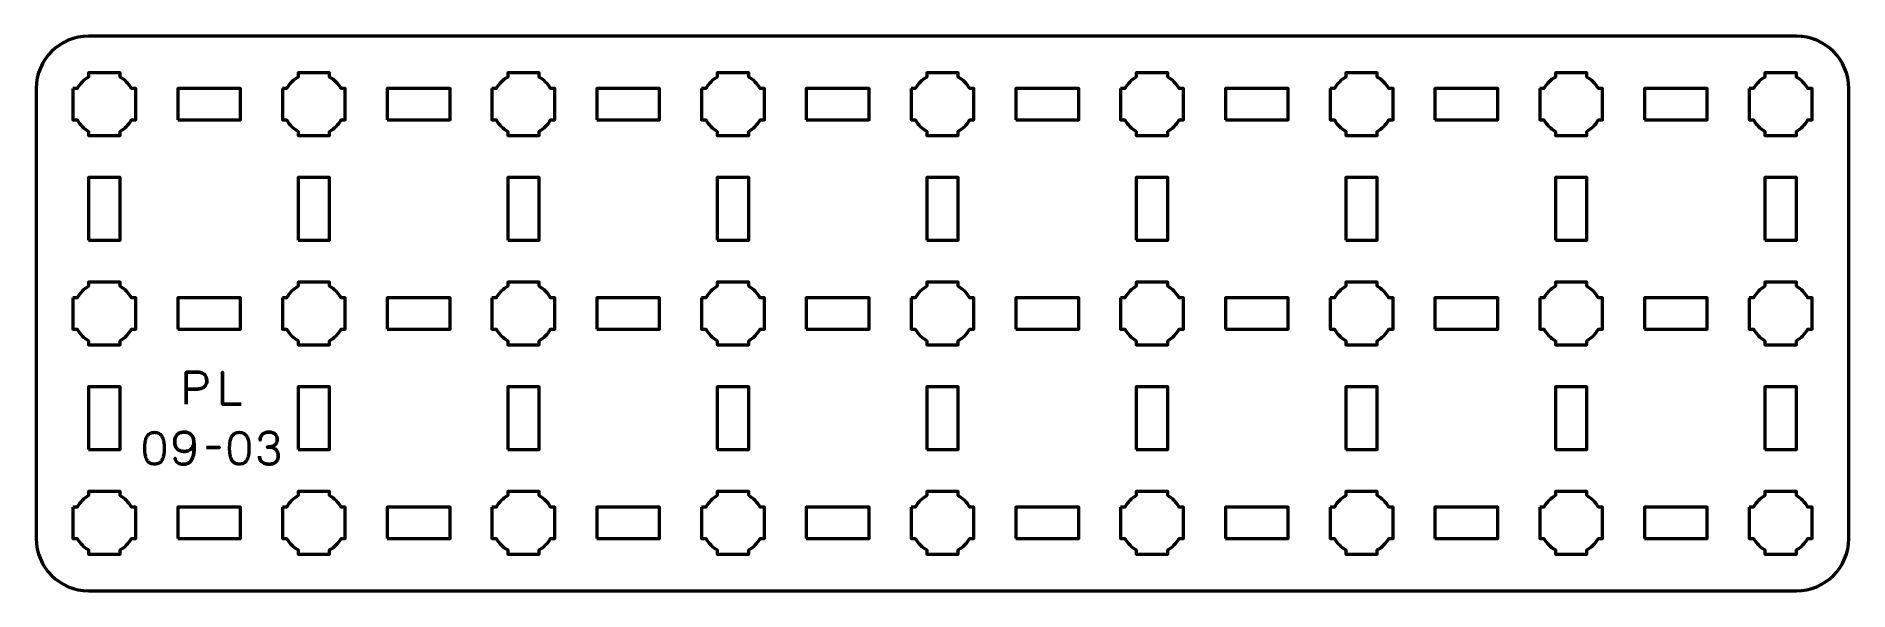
# Model space of a CAD drawing. Header units: centimetres. Extents: x -19.1 to -1.9, y -17.5 to -12.2.
import ezdxf

# ---------------------------------------------------------------- set-up
doc = ezdxf.new("R2010")
doc.units = ezdxf.units.CM
doc.header["$MEASUREMENT"] = 0
doc.layers.add('Layer 1', color=7, linetype='Continuous')

msp = doc.modelspace()

# ---------------------------------------------------------------- linework, layer by layer
at = {"layer": 'Layer 1', "color": 250, "lineweight": 53}
for points in [[(-17.8, -13), (-17.2, -13), (-17.2, -12.7), (-17.8, -12.7), (-17.8, -13)], [(-15.8, -13), (-15.2, -13), (-15.2, -12.7), (-15.8, -12.7), (-15.8, -13)], [(-13.8, -13), (-13.2, -13), (-13.2, -12.7), (-13.8, -12.7), (-13.8, -13)], [(-11.8, -13), (-11.2, -13), (-11.2, -12.7), (-11.8, -12.7), (-11.8, -13)], [(-9.8, -13), (-9.2, -13), (-9.2, -12.7), (-9.8, -12.7), (-9.8, -13)], [(-7.8, -13), (-7.2, -13), (-7.2, -12.7), (-7.8, -12.7), (-7.8, -13)], [(-5.8, -13), (-5.2, -13), (-5.2, -12.7), (-5.8, -12.7), (-5.8, -13)], [(-3.8, -13), (-3.2, -13), (-3.2, -12.7), (-3.8, -12.7), (-3.8, -13)], [(-18.65, -14.15), (-18.35, -14.15), (-18.35, -13.55), (-18.65, -13.55), (-18.65, -14.15)], [(-16.65, -14.15), (-16.35, -14.15), (-16.35, -13.55), (-16.65, -13.55), (-16.65, -14.15)], [(-14.65, -14.15), (-14.35, -14.15), (-14.35, -13.55), (-14.65, -13.55), (-14.65, -14.15)], [(-12.65, -14.15), (-12.35, -14.15), (-12.35, -13.55), (-12.65, -13.55), (-12.65, -14.15)], [(-10.65, -14.15), (-10.35, -14.15), (-10.35, -13.55), (-10.65, -13.55), (-10.65, -14.15)], [(-8.65, -14.15), (-8.35, -14.15), (-8.35, -13.55), (-8.65, -13.55), (-8.65, -14.15)], [(-6.65, -14.15), (-6.35, -14.15), (-6.35, -13.55), (-6.65, -13.55), (-6.65, -14.15)], [(-4.65, -14.15), (-4.35, -14.15), (-4.35, -13.55), (-4.65, -13.55), (-4.65, -14.15)], [(-2.65, -14.15), (-2.35, -14.15), (-2.35, -13.55), (-2.65, -13.55), (-2.65, -14.15)], [(-17.8, -15), (-17.2, -15), (-17.2, -14.7), (-17.8, -14.7), (-17.8, -15)], [(-15.8, -15), (-15.2, -15), (-15.2, -14.7), (-15.8, -14.7), (-15.8, -15)], [(-13.8, -15), (-13.2, -15), (-13.2, -14.7), (-13.8, -14.7), (-13.8, -15)], [(-11.8, -15), (-11.2, -15), (-11.2, -14.7), (-11.8, -14.7), (-11.8, -15)], [(-9.8, -15), (-9.2, -15), (-9.2, -14.7), (-9.8, -14.7), (-9.8, -15)], [(-7.8, -15), (-7.2, -15), (-7.2, -14.7), (-7.8, -14.7), (-7.8, -15)], [(-5.8, -15), (-5.2, -15), (-5.2, -14.7), (-5.8, -14.7), (-5.8, -15)], [(-3.8, -15), (-3.2, -15), (-3.2, -14.7), (-3.8, -14.7), (-3.8, -15)], [(-18.65, -16.15), (-18.35, -16.15), (-18.35, -15.55), (-18.65, -15.55), (-18.65, -16.15)], [(-16.65, -16.15), (-16.35, -16.15), (-16.35, -15.55), (-16.65, -15.55), (-16.65, -16.15)], [(-14.65, -16.15), (-14.35, -16.15), (-14.35, -15.55), (-14.65, -15.55), (-14.65, -16.15)], [(-12.65, -16.15), (-12.35, -16.15), (-12.35, -15.55), (-12.65, -15.55), (-12.65, -16.15)], [(-10.65, -16.15), (-10.35, -16.15), (-10.35, -15.55), (-10.65, -15.55), (-10.65, -16.15)], [(-8.65, -16.15), (-8.35, -16.15), (-8.35, -15.55), (-8.65, -15.55), (-8.65, -16.15)], [(-6.65, -16.15), (-6.35, -16.15), (-6.35, -15.55), (-6.65, -15.55), (-6.65, -16.15)], [(-4.65, -16.15), (-4.35, -16.15), (-4.35, -15.55), (-4.65, -15.55), (-4.65, -16.15)], [(-2.65, -16.15), (-2.35, -16.15), (-2.35, -15.55), (-2.65, -15.55), (-2.65, -16.15)], [(-17.8, -17), (-17.2, -17), (-17.2, -16.7), (-17.8, -16.7), (-17.8, -17)], [(-15.8, -17), (-15.2, -17), (-15.2, -16.7), (-15.8, -16.7), (-15.8, -17)], [(-13.8, -17), (-13.2, -17), (-13.2, -16.7), (-13.8, -16.7), (-13.8, -17)], [(-11.8, -17), (-11.2, -17), (-11.2, -16.7), (-11.8, -16.7), (-11.8, -17)], [(-9.8, -17), (-9.2, -17), (-9.2, -16.7), (-9.8, -16.7), (-9.8, -17)], [(-7.8, -17), (-7.2, -17), (-7.2, -16.7), (-7.8, -16.7), (-7.8, -17)], [(-5.8, -17), (-5.2, -17), (-5.2, -16.7), (-5.8, -16.7), (-5.8, -17)], [(-3.8, -17), (-3.2, -17), (-3.2, -16.7), (-3.8, -16.7), (-3.8, -17)]]:
    msp.add_lwpolyline(points, close=True, dxfattribs=at)
msp.add_open_spline([(-19.15, -17), (-19.15, -17), (-19.15, -12.7), (-19.15, -12.7), (-19.15, -12.7), (-19.15, -12.42391), (-18.92609, -12.2), (-18.65, -12.2), (-18.65, -12.2), (-18.65, -12.2), (-2.35, -12.2), (-2.35, -12.2), (-2.35, -12.2), (-2.07391, -12.2), (-1.85, -12.42391), (-1.85, -12.7), (-1.85, -12.7), (-1.85, -12.7), (-1.85, -17), (-1.85, -17), (-1.85, -17), (-1.85, -17.27609), (-2.07391, -17.5), (-2.35, -17.5), (-2.35, -17.5), (-2.35, -17.5), (-18.65, -17.5), (-18.65, -17.5), (-18.65, -17.5), (-18.92609, -17.5), (-19.15, -17.27609), (-19.15, -17)], degree=3, knots=[0, 0, 0, 0, 0.125, 0.125, 0.125, 0.125, 0.25, 0.25, 0.25, 0.25, 0.375, 0.375, 0.375, 0.375, 0.5, 0.5, 0.5, 0.5, 0.625, 0.625, 0.625, 0.625, 0.75, 0.75, 0.75, 0.75, 0.875, 0.875, 0.875, 0.875, 1, 1, 1, 1], dxfattribs=at)
at = {"layer": 'Layer 1', "lineweight": 53}
for points in [[(-18.8, -12.7), (-18.8, -12.7), (-18.75985, -12.7), (-18.75985, -12.7), (-18.75985, -12.7), (-18.7335, -12.65447), (-18.69553, -12.6165), (-18.65, -12.59015), (-18.65, -12.59015), (-18.65, -12.59015), (-18.65, -12.55), (-18.65, -12.55), (-18.65, -12.55), (-18.65, -12.55), (-18.5, -12.55), (-18.5, -12.55), (-18.5, -12.55), (-18.5, -12.55), (-18.35, -12.55), (-18.35, -12.55), (-18.35, -12.55), (-18.35, -12.55), (-18.35, -12.59015), (-18.35, -12.59015), (-18.35, -12.59015), (-18.30447, -12.6165), (-18.2665, -12.65447), (-18.24015, -12.7), (-18.24015, -12.7), (-18.24015, -12.7), (-18.2, -12.7), (-18.2, -12.7), (-18.2, -12.7), (-18.2, -12.7), (-18.2, -12.85), (-18.2, -12.85), (-18.2, -12.85), (-18.2, -12.85), (-18.2, -13), (-18.2, -13), (-18.2, -13), (-18.2, -13), (-18.24015, -13), (-18.24015, -13), (-18.24015, -13), (-18.2665, -13.04553), (-18.30447, -13.0835), (-18.35, -13.10985), (-18.35, -13.10985), (-18.35, -13.10985), (-18.35, -13.15), (-18.35, -13.15), (-18.35, -13.15), (-18.35, -13.15), (-18.5, -13.15), (-18.5, -13.15), (-18.5, -13.15), (-18.5, -13.15), (-18.65, -13.15), (-18.65, -13.15), (-18.65, -13.15), (-18.65, -13.15), (-18.65, -13.10985), (-18.65, -13.10985), (-18.65, -13.10985), (-18.69553, -13.0835), (-18.7335, -13.04553), (-18.75985, -13), (-18.75985, -13), (-18.75985, -13), (-18.8, -13), (-18.8, -13), (-18.8, -13), (-18.8, -13), (-18.8, -12.85), (-18.8, -12.85), (-18.8, -12.85), (-18.8, -12.85), (-18.8, -12.7), (-18.8, -12.7)], [(-16.8, -12.7), (-16.8, -12.7), (-16.75985, -12.7), (-16.75985, -12.7), (-16.75985, -12.7), (-16.7335, -12.65447), (-16.69553, -12.6165), (-16.65, -12.59015), (-16.65, -12.59015), (-16.65, -12.59015), (-16.65, -12.55), (-16.65, -12.55), (-16.65, -12.55), (-16.65, -12.55), (-16.5, -12.55), (-16.5, -12.55), (-16.5, -12.55), (-16.5, -12.55), (-16.35, -12.55), (-16.35, -12.55), (-16.35, -12.55), (-16.35, -12.55), (-16.35, -12.59015), (-16.35, -12.59015), (-16.35, -12.59015), (-16.30447, -12.6165), (-16.2665, -12.65447), (-16.24015, -12.7), (-16.24015, -12.7), (-16.24015, -12.7), (-16.2, -12.7), (-16.2, -12.7), (-16.2, -12.7), (-16.2, -12.7), (-16.2, -12.85), (-16.2, -12.85), (-16.2, -12.85), (-16.2, -12.85), (-16.2, -13), (-16.2, -13), (-16.2, -13), (-16.2, -13), (-16.24015, -13), (-16.24015, -13), (-16.24015, -13), (-16.2665, -13.04553), (-16.30447, -13.0835), (-16.35, -13.10985), (-16.35, -13.10985), (-16.35, -13.10985), (-16.35, -13.15), (-16.35, -13.15), (-16.35, -13.15), (-16.35, -13.15), (-16.5, -13.15), (-16.5, -13.15), (-16.5, -13.15), (-16.5, -13.15), (-16.65, -13.15), (-16.65, -13.15), (-16.65, -13.15), (-16.65, -13.15), (-16.65, -13.10985), (-16.65, -13.10985), (-16.65, -13.10985), (-16.69553, -13.0835), (-16.7335, -13.04553), (-16.75985, -13), (-16.75985, -13), (-16.75985, -13), (-16.8, -13), (-16.8, -13), (-16.8, -13), (-16.8, -13), (-16.8, -12.85), (-16.8, -12.85), (-16.8, -12.85), (-16.8, -12.85), (-16.8, -12.7), (-16.8, -12.7)], [(-14.8, -12.7), (-14.8, -12.7), (-14.75985, -12.7), (-14.75985, -12.7), (-14.75985, -12.7), (-14.7335, -12.65447), (-14.69553, -12.6165), (-14.65, -12.59015), (-14.65, -12.59015), (-14.65, -12.59015), (-14.65, -12.55), (-14.65, -12.55), (-14.65, -12.55), (-14.65, -12.55), (-14.5, -12.55), (-14.5, -12.55), (-14.5, -12.55), (-14.5, -12.55), (-14.35, -12.55), (-14.35, -12.55), (-14.35, -12.55), (-14.35, -12.55), (-14.35, -12.59015), (-14.35, -12.59015), (-14.35, -12.59015), (-14.30447, -12.6165), (-14.2665, -12.65447), (-14.24015, -12.7), (-14.24015, -12.7), (-14.24015, -12.7), (-14.2, -12.7), (-14.2, -12.7), (-14.2, -12.7), (-14.2, -12.7), (-14.2, -12.85), (-14.2, -12.85), (-14.2, -12.85), (-14.2, -12.85), (-14.2, -13), (-14.2, -13), (-14.2, -13), (-14.2, -13), (-14.24015, -13), (-14.24015, -13), (-14.24015, -13), (-14.2665, -13.04553), (-14.30447, -13.0835), (-14.35, -13.10985), (-14.35, -13.10985), (-14.35, -13.10985), (-14.35, -13.15), (-14.35, -13.15), (-14.35, -13.15), (-14.35, -13.15), (-14.5, -13.15), (-14.5, -13.15), (-14.5, -13.15), (-14.5, -13.15), (-14.65, -13.15), (-14.65, -13.15), (-14.65, -13.15), (-14.65, -13.15), (-14.65, -13.10985), (-14.65, -13.10985), (-14.65, -13.10985), (-14.69553, -13.0835), (-14.7335, -13.04553), (-14.75985, -13), (-14.75985, -13), (-14.75985, -13), (-14.8, -13), (-14.8, -13), (-14.8, -13), (-14.8, -13), (-14.8, -12.85), (-14.8, -12.85), (-14.8, -12.85), (-14.8, -12.85), (-14.8, -12.7), (-14.8, -12.7)], [(-12.8, -12.7), (-12.8, -12.7), (-12.75985, -12.7), (-12.75985, -12.7), (-12.75985, -12.7), (-12.7335, -12.65447), (-12.69553, -12.6165), (-12.65, -12.59015), (-12.65, -12.59015), (-12.65, -12.59015), (-12.65, -12.55), (-12.65, -12.55), (-12.65, -12.55), (-12.65, -12.55), (-12.5, -12.55), (-12.5, -12.55), (-12.5, -12.55), (-12.5, -12.55), (-12.35, -12.55), (-12.35, -12.55), (-12.35, -12.55), (-12.35, -12.55), (-12.35, -12.59015), (-12.35, -12.59015), (-12.35, -12.59015), (-12.30447, -12.6165), (-12.2665, -12.65447), (-12.24015, -12.7), (-12.24015, -12.7), (-12.24015, -12.7), (-12.2, -12.7), (-12.2, -12.7), (-12.2, -12.7), (-12.2, -12.7), (-12.2, -12.85), (-12.2, -12.85), (-12.2, -12.85), (-12.2, -12.85), (-12.2, -13), (-12.2, -13), (-12.2, -13), (-12.2, -13), (-12.24015, -13), (-12.24015, -13), (-12.24015, -13), (-12.2665, -13.04553), (-12.30447, -13.0835), (-12.35, -13.10985), (-12.35, -13.10985), (-12.35, -13.10985), (-12.35, -13.15), (-12.35, -13.15), (-12.35, -13.15), (-12.35, -13.15), (-12.5, -13.15), (-12.5, -13.15), (-12.5, -13.15), (-12.5, -13.15), (-12.65, -13.15), (-12.65, -13.15), (-12.65, -13.15), (-12.65, -13.15), (-12.65, -13.10985), (-12.65, -13.10985), (-12.65, -13.10985), (-12.69553, -13.0835), (-12.7335, -13.04553), (-12.75985, -13), (-12.75985, -13), (-12.75985, -13), (-12.8, -13), (-12.8, -13), (-12.8, -13), (-12.8, -13), (-12.8, -12.85), (-12.8, -12.85), (-12.8, -12.85), (-12.8, -12.85), (-12.8, -12.7), (-12.8, -12.7)], [(-10.8, -12.7), (-10.8, -12.7), (-10.75985, -12.7), (-10.75985, -12.7), (-10.75985, -12.7), (-10.7335, -12.65447), (-10.69553, -12.6165), (-10.65, -12.59015), (-10.65, -12.59015), (-10.65, -12.59015), (-10.65, -12.55), (-10.65, -12.55), (-10.65, -12.55), (-10.65, -12.55), (-10.5, -12.55), (-10.5, -12.55), (-10.5, -12.55), (-10.5, -12.55), (-10.35, -12.55), (-10.35, -12.55), (-10.35, -12.55), (-10.35, -12.55), (-10.35, -12.59015), (-10.35, -12.59015), (-10.35, -12.59015), (-10.30447, -12.6165), (-10.2665, -12.65447), (-10.24015, -12.7), (-10.24015, -12.7), (-10.24015, -12.7), (-10.2, -12.7), (-10.2, -12.7), (-10.2, -12.7), (-10.2, -12.7), (-10.2, -12.85), (-10.2, -12.85), (-10.2, -12.85), (-10.2, -12.85), (-10.2, -13), (-10.2, -13), (-10.2, -13), (-10.2, -13), (-10.24015, -13), (-10.24015, -13), (-10.24015, -13), (-10.2665, -13.04553), (-10.30447, -13.0835), (-10.35, -13.10985), (-10.35, -13.10985), (-10.35, -13.10985), (-10.35, -13.15), (-10.35, -13.15), (-10.35, -13.15), (-10.35, -13.15), (-10.5, -13.15), (-10.5, -13.15), (-10.5, -13.15), (-10.5, -13.15), (-10.65, -13.15), (-10.65, -13.15), (-10.65, -13.15), (-10.65, -13.15), (-10.65, -13.10985), (-10.65, -13.10985), (-10.65, -13.10985), (-10.69553, -13.0835), (-10.7335, -13.04553), (-10.75985, -13), (-10.75985, -13), (-10.75985, -13), (-10.8, -13), (-10.8, -13), (-10.8, -13), (-10.8, -13), (-10.8, -12.85), (-10.8, -12.85), (-10.8, -12.85), (-10.8, -12.85), (-10.8, -12.7), (-10.8, -12.7)], [(-8.8, -12.7), (-8.8, -12.7), (-8.75985, -12.7), (-8.75985, -12.7), (-8.75985, -12.7), (-8.7335, -12.65447), (-8.69553, -12.6165), (-8.65, -12.59015), (-8.65, -12.59015), (-8.65, -12.59015), (-8.65, -12.55), (-8.65, -12.55), (-8.65, -12.55), (-8.65, -12.55), (-8.5, -12.55), (-8.5, -12.55), (-8.5, -12.55), (-8.5, -12.55), (-8.35, -12.55), (-8.35, -12.55), (-8.35, -12.55), (-8.35, -12.55), (-8.35, -12.59015), (-8.35, -12.59015), (-8.35, -12.59015), (-8.30447, -12.6165), (-8.2665, -12.65447), (-8.24015, -12.7), (-8.24015, -12.7), (-8.24015, -12.7), (-8.2, -12.7), (-8.2, -12.7), (-8.2, -12.7), (-8.2, -12.7), (-8.2, -12.85), (-8.2, -12.85), (-8.2, -12.85), (-8.2, -12.85), (-8.2, -13), (-8.2, -13), (-8.2, -13), (-8.2, -13), (-8.24015, -13), (-8.24015, -13), (-8.24015, -13), (-8.2665, -13.04553), (-8.30447, -13.0835), (-8.35, -13.10985), (-8.35, -13.10985), (-8.35, -13.10985), (-8.35, -13.15), (-8.35, -13.15), (-8.35, -13.15), (-8.35, -13.15), (-8.5, -13.15), (-8.5, -13.15), (-8.5, -13.15), (-8.5, -13.15), (-8.65, -13.15), (-8.65, -13.15), (-8.65, -13.15), (-8.65, -13.15), (-8.65, -13.10985), (-8.65, -13.10985), (-8.65, -13.10985), (-8.69553, -13.0835), (-8.7335, -13.04553), (-8.75985, -13), (-8.75985, -13), (-8.75985, -13), (-8.8, -13), (-8.8, -13), (-8.8, -13), (-8.8, -13), (-8.8, -12.85), (-8.8, -12.85), (-8.8, -12.85), (-8.8, -12.85), (-8.8, -12.7), (-8.8, -12.7)], [(-6.8, -12.7), (-6.8, -12.7), (-6.75985, -12.7), (-6.75985, -12.7), (-6.75985, -12.7), (-6.7335, -12.65447), (-6.69553, -12.6165), (-6.65, -12.59015), (-6.65, -12.59015), (-6.65, -12.59015), (-6.65, -12.55), (-6.65, -12.55), (-6.65, -12.55), (-6.65, -12.55), (-6.5, -12.55), (-6.5, -12.55), (-6.5, -12.55), (-6.5, -12.55), (-6.35, -12.55), (-6.35, -12.55), (-6.35, -12.55), (-6.35, -12.55), (-6.35, -12.59015), (-6.35, -12.59015), (-6.35, -12.59015), (-6.30447, -12.6165), (-6.2665, -12.65447), (-6.24015, -12.7), (-6.24015, -12.7), (-6.24015, -12.7), (-6.2, -12.7), (-6.2, -12.7), (-6.2, -12.7), (-6.2, -12.7), (-6.2, -12.85), (-6.2, -12.85), (-6.2, -12.85), (-6.2, -12.85), (-6.2, -13), (-6.2, -13), (-6.2, -13), (-6.2, -13), (-6.24015, -13), (-6.24015, -13), (-6.24015, -13), (-6.2665, -13.04553), (-6.30447, -13.0835), (-6.35, -13.10985), (-6.35, -13.10985), (-6.35, -13.10985), (-6.35, -13.15), (-6.35, -13.15), (-6.35, -13.15), (-6.35, -13.15), (-6.5, -13.15), (-6.5, -13.15), (-6.5, -13.15), (-6.5, -13.15), (-6.65, -13.15), (-6.65, -13.15), (-6.65, -13.15), (-6.65, -13.15), (-6.65, -13.10985), (-6.65, -13.10985), (-6.65, -13.10985), (-6.69553, -13.0835), (-6.7335, -13.04553), (-6.75985, -13), (-6.75985, -13), (-6.75985, -13), (-6.8, -13), (-6.8, -13), (-6.8, -13), (-6.8, -13), (-6.8, -12.85), (-6.8, -12.85), (-6.8, -12.85), (-6.8, -12.85), (-6.8, -12.7), (-6.8, -12.7)], [(-4.8, -12.7), (-4.8, -12.7), (-4.75985, -12.7), (-4.75985, -12.7), (-4.75985, -12.7), (-4.7335, -12.65447), (-4.69553, -12.6165), (-4.65, -12.59015), (-4.65, -12.59015), (-4.65, -12.59015), (-4.65, -12.55), (-4.65, -12.55), (-4.65, -12.55), (-4.65, -12.55), (-4.5, -12.55), (-4.5, -12.55), (-4.5, -12.55), (-4.5, -12.55), (-4.35, -12.55), (-4.35, -12.55), (-4.35, -12.55), (-4.35, -12.55), (-4.35, -12.59015), (-4.35, -12.59015), (-4.35, -12.59015), (-4.30447, -12.6165), (-4.2665, -12.65447), (-4.24015, -12.7), (-4.24015, -12.7), (-4.24015, -12.7), (-4.2, -12.7), (-4.2, -12.7), (-4.2, -12.7), (-4.2, -12.7), (-4.2, -12.85), (-4.2, -12.85), (-4.2, -12.85), (-4.2, -12.85), (-4.2, -13), (-4.2, -13), (-4.2, -13), (-4.2, -13), (-4.24015, -13), (-4.24015, -13), (-4.24015, -13), (-4.2665, -13.04553), (-4.30447, -13.0835), (-4.35, -13.10985), (-4.35, -13.10985), (-4.35, -13.10985), (-4.35, -13.15), (-4.35, -13.15), (-4.35, -13.15), (-4.35, -13.15), (-4.5, -13.15), (-4.5, -13.15), (-4.5, -13.15), (-4.5, -13.15), (-4.65, -13.15), (-4.65, -13.15), (-4.65, -13.15), (-4.65, -13.15), (-4.65, -13.10985), (-4.65, -13.10985), (-4.65, -13.10985), (-4.69553, -13.0835), (-4.7335, -13.04553), (-4.75985, -13), (-4.75985, -13), (-4.75985, -13), (-4.8, -13), (-4.8, -13), (-4.8, -13), (-4.8, -13), (-4.8, -12.85), (-4.8, -12.85), (-4.8, -12.85), (-4.8, -12.85), (-4.8, -12.7), (-4.8, -12.7)], [(-2.8, -12.7), (-2.8, -12.7), (-2.75985, -12.7), (-2.75985, -12.7), (-2.75985, -12.7), (-2.7335, -12.65447), (-2.69553, -12.6165), (-2.65, -12.59015), (-2.65, -12.59015), (-2.65, -12.59015), (-2.65, -12.55), (-2.65, -12.55), (-2.65, -12.55), (-2.65, -12.55), (-2.5, -12.55), (-2.5, -12.55), (-2.5, -12.55), (-2.5, -12.55), (-2.35, -12.55), (-2.35, -12.55), (-2.35, -12.55), (-2.35, -12.55), (-2.35, -12.59015), (-2.35, -12.59015), (-2.35, -12.59015), (-2.30447, -12.6165), (-2.2665, -12.65447), (-2.24015, -12.7), (-2.24015, -12.7), (-2.24015, -12.7), (-2.2, -12.7), (-2.2, -12.7), (-2.2, -12.7), (-2.2, -12.7), (-2.2, -12.85), (-2.2, -12.85), (-2.2, -12.85), (-2.2, -12.85), (-2.2, -13), (-2.2, -13), (-2.2, -13), (-2.2, -13), (-2.24015, -13), (-2.24015, -13), (-2.24015, -13), (-2.2665, -13.04553), (-2.30447, -13.0835), (-2.35, -13.10985), (-2.35, -13.10985), (-2.35, -13.10985), (-2.35, -13.15), (-2.35, -13.15), (-2.35, -13.15), (-2.35, -13.15), (-2.5, -13.15), (-2.5, -13.15), (-2.5, -13.15), (-2.5, -13.15), (-2.65, -13.15), (-2.65, -13.15), (-2.65, -13.15), (-2.65, -13.15), (-2.65, -13.10985), (-2.65, -13.10985), (-2.65, -13.10985), (-2.69553, -13.0835), (-2.7335, -13.04553), (-2.75985, -13), (-2.75985, -13), (-2.75985, -13), (-2.8, -13), (-2.8, -13), (-2.8, -13), (-2.8, -13), (-2.8, -12.85), (-2.8, -12.85), (-2.8, -12.85), (-2.8, -12.85), (-2.8, -12.7), (-2.8, -12.7)], [(-18.8, -14.7), (-18.8, -14.7), (-18.75985, -14.7), (-18.75985, -14.7), (-18.75985, -14.7), (-18.7335, -14.65447), (-18.69553, -14.6165), (-18.65, -14.59015), (-18.65, -14.59015), (-18.65, -14.59015), (-18.65, -14.55), (-18.65, -14.55), (-18.65, -14.55), (-18.65, -14.55), (-18.5, -14.55), (-18.5, -14.55), (-18.5, -14.55), (-18.5, -14.55), (-18.35, -14.55), (-18.35, -14.55), (-18.35, -14.55), (-18.35, -14.55), (-18.35, -14.59015), (-18.35, -14.59015), (-18.35, -14.59015), (-18.30447, -14.6165), (-18.2665, -14.65447), (-18.24015, -14.7), (-18.24015, -14.7), (-18.24015, -14.7), (-18.2, -14.7), (-18.2, -14.7), (-18.2, -14.7), (-18.2, -14.7), (-18.2, -14.85), (-18.2, -14.85), (-18.2, -14.85), (-18.2, -14.85), (-18.2, -15), (-18.2, -15), (-18.2, -15), (-18.2, -15), (-18.24015, -15), (-18.24015, -15), (-18.24015, -15), (-18.2665, -15.04553), (-18.30447, -15.0835), (-18.35, -15.10985), (-18.35, -15.10985), (-18.35, -15.10985), (-18.35, -15.15), (-18.35, -15.15), (-18.35, -15.15), (-18.35, -15.15), (-18.5, -15.15), (-18.5, -15.15), (-18.5, -15.15), (-18.5, -15.15), (-18.65, -15.15), (-18.65, -15.15), (-18.65, -15.15), (-18.65, -15.15), (-18.65, -15.10985), (-18.65, -15.10985), (-18.65, -15.10985), (-18.69553, -15.0835), (-18.7335, -15.04553), (-18.75985, -15), (-18.75985, -15), (-18.75985, -15), (-18.8, -15), (-18.8, -15), (-18.8, -15), (-18.8, -15), (-18.8, -14.85), (-18.8, -14.85), (-18.8, -14.85), (-18.8, -14.85), (-18.8, -14.7), (-18.8, -14.7)], [(-16.8, -14.7), (-16.8, -14.7), (-16.75985, -14.7), (-16.75985, -14.7), (-16.75985, -14.7), (-16.7335, -14.65447), (-16.69553, -14.6165), (-16.65, -14.59015), (-16.65, -14.59015), (-16.65, -14.59015), (-16.65, -14.55), (-16.65, -14.55), (-16.65, -14.55), (-16.65, -14.55), (-16.5, -14.55), (-16.5, -14.55), (-16.5, -14.55), (-16.5, -14.55), (-16.35, -14.55), (-16.35, -14.55), (-16.35, -14.55), (-16.35, -14.55), (-16.35, -14.59015), (-16.35, -14.59015), (-16.35, -14.59015), (-16.30447, -14.6165), (-16.2665, -14.65447), (-16.24015, -14.7), (-16.24015, -14.7), (-16.24015, -14.7), (-16.2, -14.7), (-16.2, -14.7), (-16.2, -14.7), (-16.2, -14.7), (-16.2, -14.85), (-16.2, -14.85), (-16.2, -14.85), (-16.2, -14.85), (-16.2, -15), (-16.2, -15), (-16.2, -15), (-16.2, -15), (-16.24015, -15), (-16.24015, -15), (-16.24015, -15), (-16.2665, -15.04553), (-16.30447, -15.0835), (-16.35, -15.10985), (-16.35, -15.10985), (-16.35, -15.10985), (-16.35, -15.15), (-16.35, -15.15), (-16.35, -15.15), (-16.35, -15.15), (-16.5, -15.15), (-16.5, -15.15), (-16.5, -15.15), (-16.5, -15.15), (-16.65, -15.15), (-16.65, -15.15), (-16.65, -15.15), (-16.65, -15.15), (-16.65, -15.10985), (-16.65, -15.10985), (-16.65, -15.10985), (-16.69553, -15.0835), (-16.7335, -15.04553), (-16.75985, -15), (-16.75985, -15), (-16.75985, -15), (-16.8, -15), (-16.8, -15), (-16.8, -15), (-16.8, -15), (-16.8, -14.85), (-16.8, -14.85), (-16.8, -14.85), (-16.8, -14.85), (-16.8, -14.7), (-16.8, -14.7)], [(-14.8, -14.7), (-14.8, -14.7), (-14.75985, -14.7), (-14.75985, -14.7), (-14.75985, -14.7), (-14.7335, -14.65447), (-14.69553, -14.6165), (-14.65, -14.59015), (-14.65, -14.59015), (-14.65, -14.59015), (-14.65, -14.55), (-14.65, -14.55), (-14.65, -14.55), (-14.65, -14.55), (-14.5, -14.55), (-14.5, -14.55), (-14.5, -14.55), (-14.5, -14.55), (-14.35, -14.55), (-14.35, -14.55), (-14.35, -14.55), (-14.35, -14.55), (-14.35, -14.59015), (-14.35, -14.59015), (-14.35, -14.59015), (-14.30447, -14.6165), (-14.2665, -14.65447), (-14.24015, -14.7), (-14.24015, -14.7), (-14.24015, -14.7), (-14.2, -14.7), (-14.2, -14.7), (-14.2, -14.7), (-14.2, -14.7), (-14.2, -14.85), (-14.2, -14.85), (-14.2, -14.85), (-14.2, -14.85), (-14.2, -15), (-14.2, -15), (-14.2, -15), (-14.2, -15), (-14.24015, -15), (-14.24015, -15), (-14.24015, -15), (-14.2665, -15.04553), (-14.30447, -15.0835), (-14.35, -15.10985), (-14.35, -15.10985), (-14.35, -15.10985), (-14.35, -15.15), (-14.35, -15.15), (-14.35, -15.15), (-14.35, -15.15), (-14.5, -15.15), (-14.5, -15.15), (-14.5, -15.15), (-14.5, -15.15), (-14.65, -15.15), (-14.65, -15.15), (-14.65, -15.15), (-14.65, -15.15), (-14.65, -15.10985), (-14.65, -15.10985), (-14.65, -15.10985), (-14.69553, -15.0835), (-14.7335, -15.04553), (-14.75985, -15), (-14.75985, -15), (-14.75985, -15), (-14.8, -15), (-14.8, -15), (-14.8, -15), (-14.8, -15), (-14.8, -14.85), (-14.8, -14.85), (-14.8, -14.85), (-14.8, -14.85), (-14.8, -14.7), (-14.8, -14.7)], [(-12.8, -14.7), (-12.8, -14.7), (-12.75985, -14.7), (-12.75985, -14.7), (-12.75985, -14.7), (-12.7335, -14.65447), (-12.69553, -14.6165), (-12.65, -14.59015), (-12.65, -14.59015), (-12.65, -14.59015), (-12.65, -14.55), (-12.65, -14.55), (-12.65, -14.55), (-12.65, -14.55), (-12.5, -14.55), (-12.5, -14.55), (-12.5, -14.55), (-12.5, -14.55), (-12.35, -14.55), (-12.35, -14.55), (-12.35, -14.55), (-12.35, -14.55), (-12.35, -14.59015), (-12.35, -14.59015), (-12.35, -14.59015), (-12.30447, -14.6165), (-12.2665, -14.65447), (-12.24015, -14.7), (-12.24015, -14.7), (-12.24015, -14.7), (-12.2, -14.7), (-12.2, -14.7), (-12.2, -14.7), (-12.2, -14.7), (-12.2, -14.85), (-12.2, -14.85), (-12.2, -14.85), (-12.2, -14.85), (-12.2, -15), (-12.2, -15), (-12.2, -15), (-12.2, -15), (-12.24015, -15), (-12.24015, -15), (-12.24015, -15), (-12.2665, -15.04553), (-12.30447, -15.0835), (-12.35, -15.10985), (-12.35, -15.10985), (-12.35, -15.10985), (-12.35, -15.15), (-12.35, -15.15), (-12.35, -15.15), (-12.35, -15.15), (-12.5, -15.15), (-12.5, -15.15), (-12.5, -15.15), (-12.5, -15.15), (-12.65, -15.15), (-12.65, -15.15), (-12.65, -15.15), (-12.65, -15.15), (-12.65, -15.10985), (-12.65, -15.10985), (-12.65, -15.10985), (-12.69553, -15.0835), (-12.7335, -15.04553), (-12.75985, -15), (-12.75985, -15), (-12.75985, -15), (-12.8, -15), (-12.8, -15), (-12.8, -15), (-12.8, -15), (-12.8, -14.85), (-12.8, -14.85), (-12.8, -14.85), (-12.8, -14.85), (-12.8, -14.7), (-12.8, -14.7)], [(-10.8, -14.7), (-10.8, -14.7), (-10.75985, -14.7), (-10.75985, -14.7), (-10.75985, -14.7), (-10.7335, -14.65447), (-10.69553, -14.6165), (-10.65, -14.59015), (-10.65, -14.59015), (-10.65, -14.59015), (-10.65, -14.55), (-10.65, -14.55), (-10.65, -14.55), (-10.65, -14.55), (-10.5, -14.55), (-10.5, -14.55), (-10.5, -14.55), (-10.5, -14.55), (-10.35, -14.55), (-10.35, -14.55), (-10.35, -14.55), (-10.35, -14.55), (-10.35, -14.59015), (-10.35, -14.59015), (-10.35, -14.59015), (-10.30447, -14.6165), (-10.2665, -14.65447), (-10.24015, -14.7), (-10.24015, -14.7), (-10.24015, -14.7), (-10.2, -14.7), (-10.2, -14.7), (-10.2, -14.7), (-10.2, -14.7), (-10.2, -14.85), (-10.2, -14.85), (-10.2, -14.85), (-10.2, -14.85), (-10.2, -15), (-10.2, -15), (-10.2, -15), (-10.2, -15), (-10.24015, -15), (-10.24015, -15), (-10.24015, -15), (-10.2665, -15.04553), (-10.30447, -15.0835), (-10.35, -15.10985), (-10.35, -15.10985), (-10.35, -15.10985), (-10.35, -15.15), (-10.35, -15.15), (-10.35, -15.15), (-10.35, -15.15), (-10.5, -15.15), (-10.5, -15.15), (-10.5, -15.15), (-10.5, -15.15), (-10.65, -15.15), (-10.65, -15.15), (-10.65, -15.15), (-10.65, -15.15), (-10.65, -15.10985), (-10.65, -15.10985), (-10.65, -15.10985), (-10.69553, -15.0835), (-10.7335, -15.04553), (-10.75985, -15), (-10.75985, -15), (-10.75985, -15), (-10.8, -15), (-10.8, -15), (-10.8, -15), (-10.8, -15), (-10.8, -14.85), (-10.8, -14.85), (-10.8, -14.85), (-10.8, -14.85), (-10.8, -14.7), (-10.8, -14.7)], [(-8.8, -14.7), (-8.8, -14.7), (-8.75985, -14.7), (-8.75985, -14.7), (-8.75985, -14.7), (-8.7335, -14.65447), (-8.69553, -14.6165), (-8.65, -14.59015), (-8.65, -14.59015), (-8.65, -14.59015), (-8.65, -14.55), (-8.65, -14.55), (-8.65, -14.55), (-8.65, -14.55), (-8.5, -14.55), (-8.5, -14.55), (-8.5, -14.55), (-8.5, -14.55), (-8.35, -14.55), (-8.35, -14.55), (-8.35, -14.55), (-8.35, -14.55), (-8.35, -14.59015), (-8.35, -14.59015), (-8.35, -14.59015), (-8.30447, -14.6165), (-8.2665, -14.65447), (-8.24015, -14.7), (-8.24015, -14.7), (-8.24015, -14.7), (-8.2, -14.7), (-8.2, -14.7), (-8.2, -14.7), (-8.2, -14.7), (-8.2, -14.85), (-8.2, -14.85), (-8.2, -14.85), (-8.2, -14.85), (-8.2, -15), (-8.2, -15), (-8.2, -15), (-8.2, -15), (-8.24015, -15), (-8.24015, -15), (-8.24015, -15), (-8.2665, -15.04553), (-8.30447, -15.0835), (-8.35, -15.10985), (-8.35, -15.10985), (-8.35, -15.10985), (-8.35, -15.15), (-8.35, -15.15), (-8.35, -15.15), (-8.35, -15.15), (-8.5, -15.15), (-8.5, -15.15), (-8.5, -15.15), (-8.5, -15.15), (-8.65, -15.15), (-8.65, -15.15), (-8.65, -15.15), (-8.65, -15.15), (-8.65, -15.10985), (-8.65, -15.10985), (-8.65, -15.10985), (-8.69553, -15.0835), (-8.7335, -15.04553), (-8.75985, -15), (-8.75985, -15), (-8.75985, -15), (-8.8, -15), (-8.8, -15), (-8.8, -15), (-8.8, -15), (-8.8, -14.85), (-8.8, -14.85), (-8.8, -14.85), (-8.8, -14.85), (-8.8, -14.7), (-8.8, -14.7)], [(-6.8, -14.7), (-6.8, -14.7), (-6.75985, -14.7), (-6.75985, -14.7), (-6.75985, -14.7), (-6.7335, -14.65447), (-6.69553, -14.6165), (-6.65, -14.59015), (-6.65, -14.59015), (-6.65, -14.59015), (-6.65, -14.55), (-6.65, -14.55), (-6.65, -14.55), (-6.65, -14.55), (-6.5, -14.55), (-6.5, -14.55), (-6.5, -14.55), (-6.5, -14.55), (-6.35, -14.55), (-6.35, -14.55), (-6.35, -14.55), (-6.35, -14.55), (-6.35, -14.59015), (-6.35, -14.59015), (-6.35, -14.59015), (-6.30447, -14.6165), (-6.2665, -14.65447), (-6.24015, -14.7), (-6.24015, -14.7), (-6.24015, -14.7), (-6.2, -14.7), (-6.2, -14.7), (-6.2, -14.7), (-6.2, -14.7), (-6.2, -14.85), (-6.2, -14.85), (-6.2, -14.85), (-6.2, -14.85), (-6.2, -15), (-6.2, -15), (-6.2, -15), (-6.2, -15), (-6.24015, -15), (-6.24015, -15), (-6.24015, -15), (-6.2665, -15.04553), (-6.30447, -15.0835), (-6.35, -15.10985), (-6.35, -15.10985), (-6.35, -15.10985), (-6.35, -15.15), (-6.35, -15.15), (-6.35, -15.15), (-6.35, -15.15), (-6.5, -15.15), (-6.5, -15.15), (-6.5, -15.15), (-6.5, -15.15), (-6.65, -15.15), (-6.65, -15.15), (-6.65, -15.15), (-6.65, -15.15), (-6.65, -15.10985), (-6.65, -15.10985), (-6.65, -15.10985), (-6.69553, -15.0835), (-6.7335, -15.04553), (-6.75985, -15), (-6.75985, -15), (-6.75985, -15), (-6.8, -15), (-6.8, -15), (-6.8, -15), (-6.8, -15), (-6.8, -14.85), (-6.8, -14.85), (-6.8, -14.85), (-6.8, -14.85), (-6.8, -14.7), (-6.8, -14.7)], [(-4.8, -14.7), (-4.8, -14.7), (-4.75985, -14.7), (-4.75985, -14.7), (-4.75985, -14.7), (-4.7335, -14.65447), (-4.69553, -14.6165), (-4.65, -14.59015), (-4.65, -14.59015), (-4.65, -14.59015), (-4.65, -14.55), (-4.65, -14.55), (-4.65, -14.55), (-4.65, -14.55), (-4.5, -14.55), (-4.5, -14.55), (-4.5, -14.55), (-4.5, -14.55), (-4.35, -14.55), (-4.35, -14.55), (-4.35, -14.55), (-4.35, -14.55), (-4.35, -14.59015), (-4.35, -14.59015), (-4.35, -14.59015), (-4.30447, -14.6165), (-4.2665, -14.65447), (-4.24015, -14.7), (-4.24015, -14.7), (-4.24015, -14.7), (-4.2, -14.7), (-4.2, -14.7), (-4.2, -14.7), (-4.2, -14.7), (-4.2, -14.85), (-4.2, -14.85), (-4.2, -14.85), (-4.2, -14.85), (-4.2, -15), (-4.2, -15), (-4.2, -15), (-4.2, -15), (-4.24015, -15), (-4.24015, -15), (-4.24015, -15), (-4.2665, -15.04553), (-4.30447, -15.0835), (-4.35, -15.10985), (-4.35, -15.10985), (-4.35, -15.10985), (-4.35, -15.15), (-4.35, -15.15), (-4.35, -15.15), (-4.35, -15.15), (-4.5, -15.15), (-4.5, -15.15), (-4.5, -15.15), (-4.5, -15.15), (-4.65, -15.15), (-4.65, -15.15), (-4.65, -15.15), (-4.65, -15.15), (-4.65, -15.10985), (-4.65, -15.10985), (-4.65, -15.10985), (-4.69553, -15.0835), (-4.7335, -15.04553), (-4.75985, -15), (-4.75985, -15), (-4.75985, -15), (-4.8, -15), (-4.8, -15), (-4.8, -15), (-4.8, -15), (-4.8, -14.85), (-4.8, -14.85), (-4.8, -14.85), (-4.8, -14.85), (-4.8, -14.7), (-4.8, -14.7)], [(-2.8, -14.7), (-2.8, -14.7), (-2.75985, -14.7), (-2.75985, -14.7), (-2.75985, -14.7), (-2.7335, -14.65447), (-2.69553, -14.6165), (-2.65, -14.59015), (-2.65, -14.59015), (-2.65, -14.59015), (-2.65, -14.55), (-2.65, -14.55), (-2.65, -14.55), (-2.65, -14.55), (-2.5, -14.55), (-2.5, -14.55), (-2.5, -14.55), (-2.5, -14.55), (-2.35, -14.55), (-2.35, -14.55), (-2.35, -14.55), (-2.35, -14.55), (-2.35, -14.59015), (-2.35, -14.59015), (-2.35, -14.59015), (-2.30447, -14.6165), (-2.2665, -14.65447), (-2.24015, -14.7), (-2.24015, -14.7), (-2.24015, -14.7), (-2.2, -14.7), (-2.2, -14.7), (-2.2, -14.7), (-2.2, -14.7), (-2.2, -14.85), (-2.2, -14.85), (-2.2, -14.85), (-2.2, -14.85), (-2.2, -15), (-2.2, -15), (-2.2, -15), (-2.2, -15), (-2.24015, -15), (-2.24015, -15), (-2.24015, -15), (-2.2665, -15.04553), (-2.30447, -15.0835), (-2.35, -15.10985), (-2.35, -15.10985), (-2.35, -15.10985), (-2.35, -15.15), (-2.35, -15.15), (-2.35, -15.15), (-2.35, -15.15), (-2.5, -15.15), (-2.5, -15.15), (-2.5, -15.15), (-2.5, -15.15), (-2.65, -15.15), (-2.65, -15.15), (-2.65, -15.15), (-2.65, -15.15), (-2.65, -15.10985), (-2.65, -15.10985), (-2.65, -15.10985), (-2.69553, -15.0835), (-2.7335, -15.04553), (-2.75985, -15), (-2.75985, -15), (-2.75985, -15), (-2.8, -15), (-2.8, -15), (-2.8, -15), (-2.8, -15), (-2.8, -14.85), (-2.8, -14.85), (-2.8, -14.85), (-2.8, -14.85), (-2.8, -14.7), (-2.8, -14.7)], [(-18.8, -16.7), (-18.8, -16.7), (-18.75985, -16.7), (-18.75985, -16.7), (-18.75985, -16.7), (-18.7335, -16.65447), (-18.69553, -16.6165), (-18.65, -16.59015), (-18.65, -16.59015), (-18.65, -16.59015), (-18.65, -16.55), (-18.65, -16.55), (-18.65, -16.55), (-18.65, -16.55), (-18.5, -16.55), (-18.5, -16.55), (-18.5, -16.55), (-18.5, -16.55), (-18.35, -16.55), (-18.35, -16.55), (-18.35, -16.55), (-18.35, -16.55), (-18.35, -16.59015), (-18.35, -16.59015), (-18.35, -16.59015), (-18.30447, -16.6165), (-18.2665, -16.65447), (-18.24015, -16.7), (-18.24015, -16.7), (-18.24015, -16.7), (-18.2, -16.7), (-18.2, -16.7), (-18.2, -16.7), (-18.2, -16.7), (-18.2, -16.85), (-18.2, -16.85), (-18.2, -16.85), (-18.2, -16.85), (-18.2, -17), (-18.2, -17), (-18.2, -17), (-18.2, -17), (-18.24015, -17), (-18.24015, -17), (-18.24015, -17), (-18.2665, -17.04553), (-18.30447, -17.0835), (-18.35, -17.10985), (-18.35, -17.10985), (-18.35, -17.10985), (-18.35, -17.15), (-18.35, -17.15), (-18.35, -17.15), (-18.35, -17.15), (-18.5, -17.15), (-18.5, -17.15), (-18.5, -17.15), (-18.5, -17.15), (-18.65, -17.15), (-18.65, -17.15), (-18.65, -17.15), (-18.65, -17.15), (-18.65, -17.10985), (-18.65, -17.10985), (-18.65, -17.10985), (-18.69553, -17.0835), (-18.7335, -17.04553), (-18.75985, -17), (-18.75985, -17), (-18.75985, -17), (-18.8, -17), (-18.8, -17), (-18.8, -17), (-18.8, -17), (-18.8, -16.85), (-18.8, -16.85), (-18.8, -16.85), (-18.8, -16.85), (-18.8, -16.7), (-18.8, -16.7)], [(-16.8, -16.7), (-16.8, -16.7), (-16.75985, -16.7), (-16.75985, -16.7), (-16.75985, -16.7), (-16.7335, -16.65447), (-16.69553, -16.6165), (-16.65, -16.59015), (-16.65, -16.59015), (-16.65, -16.59015), (-16.65, -16.55), (-16.65, -16.55), (-16.65, -16.55), (-16.65, -16.55), (-16.5, -16.55), (-16.5, -16.55), (-16.5, -16.55), (-16.5, -16.55), (-16.35, -16.55), (-16.35, -16.55), (-16.35, -16.55), (-16.35, -16.55), (-16.35, -16.59015), (-16.35, -16.59015), (-16.35, -16.59015), (-16.30447, -16.6165), (-16.2665, -16.65447), (-16.24015, -16.7), (-16.24015, -16.7), (-16.24015, -16.7), (-16.2, -16.7), (-16.2, -16.7), (-16.2, -16.7), (-16.2, -16.7), (-16.2, -16.85), (-16.2, -16.85), (-16.2, -16.85), (-16.2, -16.85), (-16.2, -17), (-16.2, -17), (-16.2, -17), (-16.2, -17), (-16.24015, -17), (-16.24015, -17), (-16.24015, -17), (-16.2665, -17.04553), (-16.30447, -17.0835), (-16.35, -17.10985), (-16.35, -17.10985), (-16.35, -17.10985), (-16.35, -17.15), (-16.35, -17.15), (-16.35, -17.15), (-16.35, -17.15), (-16.5, -17.15), (-16.5, -17.15), (-16.5, -17.15), (-16.5, -17.15), (-16.65, -17.15), (-16.65, -17.15), (-16.65, -17.15), (-16.65, -17.15), (-16.65, -17.10985), (-16.65, -17.10985), (-16.65, -17.10985), (-16.69553, -17.0835), (-16.7335, -17.04553), (-16.75985, -17), (-16.75985, -17), (-16.75985, -17), (-16.8, -17), (-16.8, -17), (-16.8, -17), (-16.8, -17), (-16.8, -16.85), (-16.8, -16.85), (-16.8, -16.85), (-16.8, -16.85), (-16.8, -16.7), (-16.8, -16.7)], [(-14.8, -16.7), (-14.8, -16.7), (-14.75985, -16.7), (-14.75985, -16.7), (-14.75985, -16.7), (-14.7335, -16.65447), (-14.69553, -16.6165), (-14.65, -16.59015), (-14.65, -16.59015), (-14.65, -16.59015), (-14.65, -16.55), (-14.65, -16.55), (-14.65, -16.55), (-14.65, -16.55), (-14.5, -16.55), (-14.5, -16.55), (-14.5, -16.55), (-14.5, -16.55), (-14.35, -16.55), (-14.35, -16.55), (-14.35, -16.55), (-14.35, -16.55), (-14.35, -16.59015), (-14.35, -16.59015), (-14.35, -16.59015), (-14.30447, -16.6165), (-14.2665, -16.65447), (-14.24015, -16.7), (-14.24015, -16.7), (-14.24015, -16.7), (-14.2, -16.7), (-14.2, -16.7), (-14.2, -16.7), (-14.2, -16.7), (-14.2, -16.85), (-14.2, -16.85), (-14.2, -16.85), (-14.2, -16.85), (-14.2, -17), (-14.2, -17), (-14.2, -17), (-14.2, -17), (-14.24015, -17), (-14.24015, -17), (-14.24015, -17), (-14.2665, -17.04553), (-14.30447, -17.0835), (-14.35, -17.10985), (-14.35, -17.10985), (-14.35, -17.10985), (-14.35, -17.15), (-14.35, -17.15), (-14.35, -17.15), (-14.35, -17.15), (-14.5, -17.15), (-14.5, -17.15), (-14.5, -17.15), (-14.5, -17.15), (-14.65, -17.15), (-14.65, -17.15), (-14.65, -17.15), (-14.65, -17.15), (-14.65, -17.10985), (-14.65, -17.10985), (-14.65, -17.10985), (-14.69553, -17.0835), (-14.7335, -17.04553), (-14.75985, -17), (-14.75985, -17), (-14.75985, -17), (-14.8, -17), (-14.8, -17), (-14.8, -17), (-14.8, -17), (-14.8, -16.85), (-14.8, -16.85), (-14.8, -16.85), (-14.8, -16.85), (-14.8, -16.7), (-14.8, -16.7)], [(-12.8, -16.7), (-12.8, -16.7), (-12.75985, -16.7), (-12.75985, -16.7), (-12.75985, -16.7), (-12.7335, -16.65447), (-12.69553, -16.6165), (-12.65, -16.59015), (-12.65, -16.59015), (-12.65, -16.59015), (-12.65, -16.55), (-12.65, -16.55), (-12.65, -16.55), (-12.65, -16.55), (-12.5, -16.55), (-12.5, -16.55), (-12.5, -16.55), (-12.5, -16.55), (-12.35, -16.55), (-12.35, -16.55), (-12.35, -16.55), (-12.35, -16.55), (-12.35, -16.59015), (-12.35, -16.59015), (-12.35, -16.59015), (-12.30447, -16.6165), (-12.2665, -16.65447), (-12.24015, -16.7), (-12.24015, -16.7), (-12.24015, -16.7), (-12.2, -16.7), (-12.2, -16.7), (-12.2, -16.7), (-12.2, -16.7), (-12.2, -16.85), (-12.2, -16.85), (-12.2, -16.85), (-12.2, -16.85), (-12.2, -17), (-12.2, -17), (-12.2, -17), (-12.2, -17), (-12.24015, -17), (-12.24015, -17), (-12.24015, -17), (-12.2665, -17.04553), (-12.30447, -17.0835), (-12.35, -17.10985), (-12.35, -17.10985), (-12.35, -17.10985), (-12.35, -17.15), (-12.35, -17.15), (-12.35, -17.15), (-12.35, -17.15), (-12.5, -17.15), (-12.5, -17.15), (-12.5, -17.15), (-12.5, -17.15), (-12.65, -17.15), (-12.65, -17.15), (-12.65, -17.15), (-12.65, -17.15), (-12.65, -17.10985), (-12.65, -17.10985), (-12.65, -17.10985), (-12.69553, -17.0835), (-12.7335, -17.04553), (-12.75985, -17), (-12.75985, -17), (-12.75985, -17), (-12.8, -17), (-12.8, -17), (-12.8, -17), (-12.8, -17), (-12.8, -16.85), (-12.8, -16.85), (-12.8, -16.85), (-12.8, -16.85), (-12.8, -16.7), (-12.8, -16.7)], [(-10.8, -16.7), (-10.8, -16.7), (-10.75985, -16.7), (-10.75985, -16.7), (-10.75985, -16.7), (-10.7335, -16.65447), (-10.69553, -16.6165), (-10.65, -16.59015), (-10.65, -16.59015), (-10.65, -16.59015), (-10.65, -16.55), (-10.65, -16.55), (-10.65, -16.55), (-10.65, -16.55), (-10.5, -16.55), (-10.5, -16.55), (-10.5, -16.55), (-10.5, -16.55), (-10.35, -16.55), (-10.35, -16.55), (-10.35, -16.55), (-10.35, -16.55), (-10.35, -16.59015), (-10.35, -16.59015), (-10.35, -16.59015), (-10.30447, -16.6165), (-10.2665, -16.65447), (-10.24015, -16.7), (-10.24015, -16.7), (-10.24015, -16.7), (-10.2, -16.7), (-10.2, -16.7), (-10.2, -16.7), (-10.2, -16.7), (-10.2, -16.85), (-10.2, -16.85), (-10.2, -16.85), (-10.2, -16.85), (-10.2, -17), (-10.2, -17), (-10.2, -17), (-10.2, -17), (-10.24015, -17), (-10.24015, -17), (-10.24015, -17), (-10.2665, -17.04553), (-10.30447, -17.0835), (-10.35, -17.10985), (-10.35, -17.10985), (-10.35, -17.10985), (-10.35, -17.15), (-10.35, -17.15), (-10.35, -17.15), (-10.35, -17.15), (-10.5, -17.15), (-10.5, -17.15), (-10.5, -17.15), (-10.5, -17.15), (-10.65, -17.15), (-10.65, -17.15), (-10.65, -17.15), (-10.65, -17.15), (-10.65, -17.10985), (-10.65, -17.10985), (-10.65, -17.10985), (-10.69553, -17.0835), (-10.7335, -17.04553), (-10.75985, -17), (-10.75985, -17), (-10.75985, -17), (-10.8, -17), (-10.8, -17), (-10.8, -17), (-10.8, -17), (-10.8, -16.85), (-10.8, -16.85), (-10.8, -16.85), (-10.8, -16.85), (-10.8, -16.7), (-10.8, -16.7)], [(-8.8, -16.7), (-8.8, -16.7), (-8.75985, -16.7), (-8.75985, -16.7), (-8.75985, -16.7), (-8.7335, -16.65447), (-8.69553, -16.6165), (-8.65, -16.59015), (-8.65, -16.59015), (-8.65, -16.59015), (-8.65, -16.55), (-8.65, -16.55), (-8.65, -16.55), (-8.65, -16.55), (-8.5, -16.55), (-8.5, -16.55), (-8.5, -16.55), (-8.5, -16.55), (-8.35, -16.55), (-8.35, -16.55), (-8.35, -16.55), (-8.35, -16.55), (-8.35, -16.59015), (-8.35, -16.59015), (-8.35, -16.59015), (-8.30447, -16.6165), (-8.2665, -16.65447), (-8.24015, -16.7), (-8.24015, -16.7), (-8.24015, -16.7), (-8.2, -16.7), (-8.2, -16.7), (-8.2, -16.7), (-8.2, -16.7), (-8.2, -16.85), (-8.2, -16.85), (-8.2, -16.85), (-8.2, -16.85), (-8.2, -17), (-8.2, -17), (-8.2, -17), (-8.2, -17), (-8.24015, -17), (-8.24015, -17), (-8.24015, -17), (-8.2665, -17.04553), (-8.30447, -17.0835), (-8.35, -17.10985), (-8.35, -17.10985), (-8.35, -17.10985), (-8.35, -17.15), (-8.35, -17.15), (-8.35, -17.15), (-8.35, -17.15), (-8.5, -17.15), (-8.5, -17.15), (-8.5, -17.15), (-8.5, -17.15), (-8.65, -17.15), (-8.65, -17.15), (-8.65, -17.15), (-8.65, -17.15), (-8.65, -17.10985), (-8.65, -17.10985), (-8.65, -17.10985), (-8.69553, -17.0835), (-8.7335, -17.04553), (-8.75985, -17), (-8.75985, -17), (-8.75985, -17), (-8.8, -17), (-8.8, -17), (-8.8, -17), (-8.8, -17), (-8.8, -16.85), (-8.8, -16.85), (-8.8, -16.85), (-8.8, -16.85), (-8.8, -16.7), (-8.8, -16.7)], [(-6.8, -16.7), (-6.8, -16.7), (-6.75985, -16.7), (-6.75985, -16.7), (-6.75985, -16.7), (-6.7335, -16.65447), (-6.69553, -16.6165), (-6.65, -16.59015), (-6.65, -16.59015), (-6.65, -16.59015), (-6.65, -16.55), (-6.65, -16.55), (-6.65, -16.55), (-6.65, -16.55), (-6.5, -16.55), (-6.5, -16.55), (-6.5, -16.55), (-6.5, -16.55), (-6.35, -16.55), (-6.35, -16.55), (-6.35, -16.55), (-6.35, -16.55), (-6.35, -16.59015), (-6.35, -16.59015), (-6.35, -16.59015), (-6.30447, -16.6165), (-6.2665, -16.65447), (-6.24015, -16.7), (-6.24015, -16.7), (-6.24015, -16.7), (-6.2, -16.7), (-6.2, -16.7), (-6.2, -16.7), (-6.2, -16.7), (-6.2, -16.85), (-6.2, -16.85), (-6.2, -16.85), (-6.2, -16.85), (-6.2, -17), (-6.2, -17), (-6.2, -17), (-6.2, -17), (-6.24015, -17), (-6.24015, -17), (-6.24015, -17), (-6.2665, -17.04553), (-6.30447, -17.0835), (-6.35, -17.10985), (-6.35, -17.10985), (-6.35, -17.10985), (-6.35, -17.15), (-6.35, -17.15), (-6.35, -17.15), (-6.35, -17.15), (-6.5, -17.15), (-6.5, -17.15), (-6.5, -17.15), (-6.5, -17.15), (-6.65, -17.15), (-6.65, -17.15), (-6.65, -17.15), (-6.65, -17.15), (-6.65, -17.10985), (-6.65, -17.10985), (-6.65, -17.10985), (-6.69553, -17.0835), (-6.7335, -17.04553), (-6.75985, -17), (-6.75985, -17), (-6.75985, -17), (-6.8, -17), (-6.8, -17), (-6.8, -17), (-6.8, -17), (-6.8, -16.85), (-6.8, -16.85), (-6.8, -16.85), (-6.8, -16.85), (-6.8, -16.7), (-6.8, -16.7)], [(-4.8, -16.7), (-4.8, -16.7), (-4.75985, -16.7), (-4.75985, -16.7), (-4.75985, -16.7), (-4.7335, -16.65447), (-4.69553, -16.6165), (-4.65, -16.59015), (-4.65, -16.59015), (-4.65, -16.59015), (-4.65, -16.55), (-4.65, -16.55), (-4.65, -16.55), (-4.65, -16.55), (-4.5, -16.55), (-4.5, -16.55), (-4.5, -16.55), (-4.5, -16.55), (-4.35, -16.55), (-4.35, -16.55), (-4.35, -16.55), (-4.35, -16.55), (-4.35, -16.59015), (-4.35, -16.59015), (-4.35, -16.59015), (-4.30447, -16.6165), (-4.2665, -16.65447), (-4.24015, -16.7), (-4.24015, -16.7), (-4.24015, -16.7), (-4.2, -16.7), (-4.2, -16.7), (-4.2, -16.7), (-4.2, -16.7), (-4.2, -16.85), (-4.2, -16.85), (-4.2, -16.85), (-4.2, -16.85), (-4.2, -17), (-4.2, -17), (-4.2, -17), (-4.2, -17), (-4.24015, -17), (-4.24015, -17), (-4.24015, -17), (-4.2665, -17.04553), (-4.30447, -17.0835), (-4.35, -17.10985), (-4.35, -17.10985), (-4.35, -17.10985), (-4.35, -17.15), (-4.35, -17.15), (-4.35, -17.15), (-4.35, -17.15), (-4.5, -17.15), (-4.5, -17.15), (-4.5, -17.15), (-4.5, -17.15), (-4.65, -17.15), (-4.65, -17.15), (-4.65, -17.15), (-4.65, -17.15), (-4.65, -17.10985), (-4.65, -17.10985), (-4.65, -17.10985), (-4.69553, -17.0835), (-4.7335, -17.04553), (-4.75985, -17), (-4.75985, -17), (-4.75985, -17), (-4.8, -17), (-4.8, -17), (-4.8, -17), (-4.8, -17), (-4.8, -16.85), (-4.8, -16.85), (-4.8, -16.85), (-4.8, -16.85), (-4.8, -16.7), (-4.8, -16.7)], [(-2.8, -16.7), (-2.8, -16.7), (-2.75985, -16.7), (-2.75985, -16.7), (-2.75985, -16.7), (-2.7335, -16.65447), (-2.69553, -16.6165), (-2.65, -16.59015), (-2.65, -16.59015), (-2.65, -16.59015), (-2.65, -16.55), (-2.65, -16.55), (-2.65, -16.55), (-2.65, -16.55), (-2.5, -16.55), (-2.5, -16.55), (-2.5, -16.55), (-2.5, -16.55), (-2.35, -16.55), (-2.35, -16.55), (-2.35, -16.55), (-2.35, -16.55), (-2.35, -16.59015), (-2.35, -16.59015), (-2.35, -16.59015), (-2.30447, -16.6165), (-2.2665, -16.65447), (-2.24015, -16.7), (-2.24015, -16.7), (-2.24015, -16.7), (-2.2, -16.7), (-2.2, -16.7), (-2.2, -16.7), (-2.2, -16.7), (-2.2, -16.85), (-2.2, -16.85), (-2.2, -16.85), (-2.2, -16.85), (-2.2, -17), (-2.2, -17), (-2.2, -17), (-2.2, -17), (-2.24015, -17), (-2.24015, -17), (-2.24015, -17), (-2.2665, -17.04553), (-2.30447, -17.0835), (-2.35, -17.10985), (-2.35, -17.10985), (-2.35, -17.10985), (-2.35, -17.15), (-2.35, -17.15), (-2.35, -17.15), (-2.35, -17.15), (-2.5, -17.15), (-2.5, -17.15), (-2.5, -17.15), (-2.5, -17.15), (-2.65, -17.15), (-2.65, -17.15), (-2.65, -17.15), (-2.65, -17.15), (-2.65, -17.10985), (-2.65, -17.10985), (-2.65, -17.10985), (-2.69553, -17.0835), (-2.7335, -17.04553), (-2.75985, -17), (-2.75985, -17), (-2.75985, -17), (-2.8, -17), (-2.8, -17), (-2.8, -17), (-2.8, -17), (-2.8, -16.85), (-2.8, -16.85), (-2.8, -16.85), (-2.8, -16.85), (-2.8, -16.7), (-2.8, -16.7)]]:
    msp.add_open_spline(points, degree=3, knots=[0, 0, 0, 0, 0.05, 0.05, 0.05, 0.05, 0.1, 0.1, 0.1, 0.1, 0.15, 0.15, 0.15, 0.15, 0.2, 0.2, 0.2, 0.2, 0.25, 0.25, 0.25, 0.25, 0.3, 0.3, 0.3, 0.3, 0.35, 0.35, 0.35, 0.35, 0.4, 0.4, 0.4, 0.4, 0.45, 0.45, 0.45, 0.45, 0.5, 0.5, 0.5, 0.5, 0.55, 0.55, 0.55, 0.55, 0.6, 0.6, 0.6, 0.6, 0.65, 0.65, 0.65, 0.65, 0.7, 0.7, 0.7, 0.7, 0.75, 0.75, 0.75, 0.75, 0.8, 0.8, 0.8, 0.8, 0.85, 0.85, 0.85, 0.85, 0.9, 0.9, 0.9, 0.9, 0.95, 0.95, 0.95, 0.95, 1, 1, 1, 1], dxfattribs=at)
at = {"layer": 'Layer 1', "color": 5, "lineweight": 53}
for points, knots in [([(-17.71762, -15.71494), (-17.71762, -15.71494), (-17.71762, -15.40972), (-17.71762, -15.40972), (-17.71762, -15.40972), (-17.71762, -15.40972), (-17.62025, -15.40972), (-17.62025, -15.40972), (-17.62025, -15.40972), (-17.60078, -15.40979), (-17.58477, -15.41198), (-17.57214, -15.41621), (-17.57214, -15.41621), (-17.55958, -15.42037), (-17.5497, -15.42616), (-17.54257, -15.4335), (-17.54257, -15.4335), (-17.53545, -15.44076), (-17.53037, -15.44909), (-17.52726, -15.45847), (-17.52726, -15.45847), (-17.52423, -15.46786), (-17.52247, -15.47766), (-17.52204, -15.48804), (-17.52204, -15.48804), (-17.52155, -15.49841), (-17.52275, -15.50857), (-17.52557, -15.51844), (-17.52557, -15.51844), (-17.52846, -15.52832), (-17.53333, -15.53728), (-17.54032, -15.54533), (-17.54032, -15.54533), (-17.54723, -15.55337), (-17.55661, -15.55979), (-17.5684, -15.56452), (-17.5684, -15.56452), (-17.58018, -15.56931), (-17.59478, -15.57171), (-17.61221, -15.57185), (-17.61221, -15.57185), (-17.61221, -15.57185), (-17.71762, -15.57185), (-17.71762, -15.57185), (-17.71762, -15.57185), (-17.71762, -15.57185), (-17.61221, -15.57185), (-17.61221, -15.57185), (-17.61221, -15.57185), (-17.59514, -15.57171), (-17.58067, -15.56931), (-17.56896, -15.56452), (-17.56896, -15.56452), (-17.55718, -15.55979), (-17.54779, -15.55337), (-17.54074, -15.54533), (-17.54074, -15.54533), (-17.53375, -15.53728), (-17.52874, -15.52832), (-17.52578, -15.51844), (-17.52578, -15.51844), (-17.52282, -15.50857), (-17.52155, -15.49841), (-17.52204, -15.48804), (-17.52204, -15.48804), (-17.52247, -15.47766), (-17.52423, -15.46786), (-17.5274, -15.45847), (-17.5274, -15.45847), (-17.53051, -15.44909), (-17.53573, -15.44076), (-17.54286, -15.4335), (-17.54286, -15.4335), (-17.55005, -15.42616), (-17.55993, -15.42037), (-17.57249, -15.41621), (-17.57249, -15.41621), (-17.58512, -15.41198), (-17.60099, -15.40979), (-17.62025, -15.40972), (-17.62025, -15.40972), (-17.62025, -15.40972), (-17.71762, -15.40972), (-17.71762, -15.40972), (-17.71762, -15.40972), (-17.71762, -15.40972), (-17.71762, -15.71494), (-17.71762, -15.71494)], [0, 0, 0, 0, 0.04545455, 0.04545455, 0.04545455, 0.04545455, 0.09090909, 0.09090909, 0.09090909, 0.09090909, 0.13636364, 0.13636364, 0.13636364, 0.13636364, 0.18181818, 0.18181818, 0.18181818, 0.18181818, 0.22727273, 0.22727273, 0.22727273, 0.22727273, 0.27272727, 0.27272727, 0.27272727, 0.27272727, 0.31818182, 0.31818182, 0.31818182, 0.31818182, 0.36363636, 0.36363636, 0.36363636, 0.36363636, 0.40909091, 0.40909091, 0.40909091, 0.40909091, 0.45454545, 0.45454545, 0.45454545, 0.45454545, 0.5, 0.5, 0.5, 0.5, 0.54545455, 0.54545455, 0.54545455, 0.54545455, 0.59090909, 0.59090909, 0.59090909, 0.59090909, 0.63636364, 0.63636364, 0.63636364, 0.63636364, 0.68181818, 0.68181818, 0.68181818, 0.68181818, 0.72727273, 0.72727273, 0.72727273, 0.72727273, 0.77272727, 0.77272727, 0.77272727, 0.77272727, 0.81818182, 0.81818182, 0.81818182, 0.81818182, 0.86363636, 0.86363636, 0.86363636, 0.86363636, 0.90909091, 0.90909091, 0.90909091, 0.90909091, 0.95454545, 0.95454545, 0.95454545, 0.95454545, 1, 1, 1, 1]), ([(-17.19312, -15.71494), (-17.19312, -15.71494), (-17.37134, -15.71494), (-17.37134, -15.71494), (-17.37134, -15.71494), (-17.37134, -15.71494), (-17.37134, -15.40972), (-17.37134, -15.40972), (-17.37134, -15.40972), (-17.37134, -15.40972), (-17.37134, -15.71494), (-17.37134, -15.71494), (-17.37134, -15.71494), (-17.37134, -15.71494), (-17.19312, -15.71494), (-17.19312, -15.71494)], [0, 0, 0, 0, 0.25, 0.25, 0.25, 0.25, 0.5, 0.5, 0.5, 0.5, 0.75, 0.75, 0.75, 0.75, 1, 1, 1, 1]), ([(-18.02136, -16.29025), (-18.00655, -16.29018), (-17.99378, -16.28757), (-17.98312, -16.28249), (-17.98312, -16.28249), (-17.97254, -16.27741), (-17.96372, -16.27014), (-17.95667, -16.2609), (-17.95667, -16.2609), (-17.94968, -16.25159), (-17.94418, -16.24058), (-17.94009, -16.22788), (-17.94009, -16.22788), (-17.93606, -16.21518), (-17.93317, -16.20128), (-17.93155, -16.18604), (-17.93155, -16.18604), (-17.92985, -16.1708), (-17.92901, -16.15478), (-17.92908, -16.13785), (-17.92908, -16.13785), (-17.92901, -16.12099), (-17.92985, -16.10497), (-17.93155, -16.0898), (-17.93155, -16.0898), (-17.93317, -16.07463), (-17.93606, -16.06066), (-17.94009, -16.04796), (-17.94009, -16.04796), (-17.94418, -16.03533), (-17.94968, -16.02433), (-17.95667, -16.01494), (-17.95667, -16.01494), (-17.96372, -16.00563), (-17.97254, -15.99836), (-17.98312, -15.99328), (-17.98312, -15.99328), (-17.99378, -15.98813), (-18.00655, -15.98552), (-18.02136, -15.98545), (-18.02136, -15.98545), (-18.03618, -15.98552), (-18.04895, -15.98813), (-18.05961, -15.99328), (-18.05961, -15.99328), (-18.07019, -15.99836), (-18.07901, -16.00563), (-18.08606, -16.01494), (-18.08606, -16.01494), (-18.09305, -16.02433), (-18.09855, -16.03533), (-18.10264, -16.04796), (-18.10264, -16.04796), (-18.10667, -16.06066), (-18.10956, -16.07463), (-18.11118, -16.0898), (-18.11118, -16.0898), (-18.11287, -16.10497), (-18.11372, -16.12099), (-18.11365, -16.13785), (-18.11365, -16.13785), (-18.11372, -16.15478), (-18.11287, -16.1708), (-18.11118, -16.18604), (-18.11118, -16.18604), (-18.10956, -16.20128), (-18.10667, -16.21518), (-18.10264, -16.22788), (-18.10264, -16.22788), (-18.09855, -16.24058), (-18.09305, -16.25159), (-18.08606, -16.2609), (-18.08606, -16.2609), (-18.07901, -16.27014), (-18.07019, -16.27741), (-18.05961, -16.28249), (-18.05961, -16.28249), (-18.04895, -16.28757), (-18.03618, -16.29018), (-18.02136, -16.29025)], [0, 0, 0, 0, 0.05, 0.05, 0.05, 0.05, 0.1, 0.1, 0.1, 0.1, 0.15, 0.15, 0.15, 0.15, 0.2, 0.2, 0.2, 0.2, 0.25, 0.25, 0.25, 0.25, 0.3, 0.3, 0.3, 0.3, 0.35, 0.35, 0.35, 0.35, 0.4, 0.4, 0.4, 0.4, 0.45, 0.45, 0.45, 0.45, 0.5, 0.5, 0.5, 0.5, 0.55, 0.55, 0.55, 0.55, 0.6, 0.6, 0.6, 0.6, 0.65, 0.65, 0.65, 0.65, 0.7, 0.7, 0.7, 0.7, 0.75, 0.75, 0.75, 0.75, 0.8, 0.8, 0.8, 0.8, 0.85, 0.85, 0.85, 0.85, 0.9, 0.9, 0.9, 0.9, 0.95, 0.95, 0.95, 0.95, 1, 1, 1, 1]), ([(-18.02136, -16.29025), (-18.00655, -16.29018), (-17.99378, -16.28757), (-17.98312, -16.28249), (-17.98312, -16.28249), (-17.97254, -16.27741), (-17.96372, -16.27014), (-17.95667, -16.2609), (-17.95667, -16.2609), (-17.94968, -16.25159), (-17.94418, -16.24058), (-17.94009, -16.22788), (-17.94009, -16.22788), (-17.93606, -16.21518), (-17.93317, -16.20128), (-17.93155, -16.18604), (-17.93155, -16.18604), (-17.92985, -16.1708), (-17.92901, -16.15478), (-17.92908, -16.13785), (-17.92908, -16.13785), (-17.92901, -16.12099), (-17.92985, -16.10497), (-17.93155, -16.0898), (-17.93155, -16.0898), (-17.93317, -16.07463), (-17.93606, -16.06066), (-17.94009, -16.04796), (-17.94009, -16.04796), (-17.94418, -16.03533), (-17.94968, -16.02433), (-17.95667, -16.01494), (-17.95667, -16.01494), (-17.96372, -16.00563), (-17.97254, -15.99836), (-17.98312, -15.99328), (-17.98312, -15.99328), (-17.99378, -15.98813), (-18.00655, -15.98552), (-18.02136, -15.98545), (-18.02136, -15.98545), (-18.03618, -15.98552), (-18.04895, -15.98813), (-18.05961, -15.99328), (-18.05961, -15.99328), (-18.07019, -15.99836), (-18.07901, -16.00563), (-18.08606, -16.01494), (-18.08606, -16.01494), (-18.09305, -16.02433), (-18.09855, -16.03533), (-18.10264, -16.04796), (-18.10264, -16.04796), (-18.10667, -16.06066), (-18.10956, -16.07463), (-18.11118, -16.0898), (-18.11118, -16.0898), (-18.11287, -16.10497), (-18.11372, -16.12099), (-18.11365, -16.13785), (-18.11365, -16.13785), (-18.11372, -16.15478), (-18.11287, -16.1708), (-18.11118, -16.18604), (-18.11118, -16.18604), (-18.10956, -16.20128), (-18.10667, -16.21518), (-18.10264, -16.22788), (-18.10264, -16.22788), (-18.09855, -16.24058), (-18.09305, -16.25159), (-18.08606, -16.2609), (-18.08606, -16.2609), (-18.07901, -16.27014), (-18.07019, -16.27741), (-18.05961, -16.28249), (-18.05961, -16.28249), (-18.04895, -16.28757), (-18.03618, -16.29018), (-18.02136, -16.29025)], [0, 0, 0, 0, 0.05, 0.05, 0.05, 0.05, 0.1, 0.1, 0.1, 0.1, 0.15, 0.15, 0.15, 0.15, 0.2, 0.2, 0.2, 0.2, 0.25, 0.25, 0.25, 0.25, 0.3, 0.3, 0.3, 0.3, 0.35, 0.35, 0.35, 0.35, 0.4, 0.4, 0.4, 0.4, 0.45, 0.45, 0.45, 0.45, 0.5, 0.5, 0.5, 0.5, 0.55, 0.55, 0.55, 0.55, 0.6, 0.6, 0.6, 0.6, 0.65, 0.65, 0.65, 0.65, 0.7, 0.7, 0.7, 0.7, 0.75, 0.75, 0.75, 0.75, 0.8, 0.8, 0.8, 0.8, 0.85, 0.85, 0.85, 0.85, 0.9, 0.9, 0.9, 0.9, 0.95, 0.95, 0.95, 0.95, 1, 1, 1, 1]), ([(-17.64545, -16.07562), (-17.64552, -16.08952), (-17.64785, -16.10215), (-17.65236, -16.11344), (-17.65236, -16.11344), (-17.65688, -16.12473), (-17.66316, -16.13446), (-17.67134, -16.14258), (-17.67134, -16.14258), (-17.67946, -16.15069), (-17.68898, -16.1569), (-17.69992, -16.16128), (-17.69992, -16.16128), (-17.71085, -16.16565), (-17.72278, -16.16784), (-17.73562, -16.16791), (-17.73562, -16.16791), (-17.74853, -16.16798), (-17.76059, -16.16636), (-17.77181, -16.16311), (-17.77181, -16.16311), (-17.78303, -16.15986), (-17.79284, -16.15464), (-17.80138, -16.14745), (-17.80138, -16.14745), (-17.80991, -16.14032), (-17.81661, -16.1308), (-17.82141, -16.11894), (-17.82141, -16.11894), (-17.82621, -16.10716), (-17.82868, -16.0927), (-17.82875, -16.07562), (-17.82875, -16.07562), (-17.82868, -16.05862), (-17.82621, -16.04422), (-17.82141, -16.03244), (-17.82141, -16.03244), (-17.81661, -16.02066), (-17.80991, -16.01113), (-17.80138, -16.00394), (-17.80138, -16.00394), (-17.79284, -15.99667), (-17.78303, -15.99145), (-17.77181, -15.9882), (-17.77181, -15.9882), (-17.76059, -15.98489), (-17.74853, -15.98327), (-17.73562, -15.98334), (-17.73562, -15.98334), (-17.72278, -15.98341), (-17.71092, -15.98559), (-17.70013, -15.99004), (-17.70013, -15.99004), (-17.6894, -15.99441), (-17.67995, -16.00069), (-17.67198, -16.00881), (-17.67198, -16.00881), (-17.66393, -16.01699), (-17.65765, -16.02673), (-17.65307, -16.03802), (-17.65307, -16.03802), (-17.64848, -16.04923), (-17.64594, -16.06179), (-17.64545, -16.07562), (-17.64545, -16.07562), (-17.64517, -16.08261), (-17.64474, -16.091), (-17.64425, -16.10074), (-17.64425, -16.10074), (-17.64368, -16.11055), (-17.6434, -16.12113), (-17.64333, -16.13256), (-17.64333, -16.13256), (-17.64319, -16.14399), (-17.64361, -16.15577), (-17.64446, -16.16791), (-17.64446, -16.16791), (-17.64538, -16.18004), (-17.64707, -16.19197), (-17.64954, -16.20375), (-17.64954, -16.20375), (-17.65208, -16.21553), (-17.65568, -16.22661), (-17.66034, -16.23698), (-17.66034, -16.23698), (-17.66499, -16.24735), (-17.67106, -16.25652), (-17.67854, -16.2645), (-17.67854, -16.2645), (-17.68602, -16.27247), (-17.69519, -16.27875), (-17.70598, -16.28334), (-17.70598, -16.28334), (-17.71685, -16.28785), (-17.72969, -16.29018), (-17.74451, -16.29025), (-17.74451, -16.29025), (-17.75735, -16.29018), (-17.76821, -16.28891), (-17.77725, -16.28637), (-17.77725, -16.28637), (-17.78628, -16.2839), (-17.79368, -16.28058), (-17.79961, -16.27642), (-17.79961, -16.27642), (-17.80547, -16.27226), (-17.81012, -16.26767), (-17.81351, -16.26273), (-17.81351, -16.26273), (-17.8169, -16.25772), (-17.81944, -16.25279), (-17.82099, -16.24778), (-17.82099, -16.24778), (-17.82261, -16.24277), (-17.82367, -16.23818), (-17.82409, -16.23395), (-17.82409, -16.23395), (-17.82367, -16.23818), (-17.82261, -16.24277), (-17.82099, -16.24778), (-17.82099, -16.24778), (-17.81944, -16.25279), (-17.8169, -16.25772), (-17.81351, -16.26273), (-17.81351, -16.26273), (-17.81012, -16.26767), (-17.80547, -16.27226), (-17.79961, -16.27642), (-17.79961, -16.27642), (-17.79368, -16.28058), (-17.78628, -16.2839), (-17.77725, -16.28637), (-17.77725, -16.28637), (-17.76821, -16.28891), (-17.75735, -16.29018), (-17.74451, -16.29025), (-17.74451, -16.29025), (-17.72969, -16.29018), (-17.71685, -16.28785), (-17.70598, -16.28334), (-17.70598, -16.28334), (-17.69519, -16.27875), (-17.68602, -16.27247), (-17.67854, -16.2645), (-17.67854, -16.2645), (-17.67106, -16.25652), (-17.66499, -16.24735), (-17.66034, -16.23698), (-17.66034, -16.23698), (-17.65568, -16.22661), (-17.65208, -16.21553), (-17.64954, -16.20375), (-17.64954, -16.20375), (-17.64707, -16.19197), (-17.64538, -16.18004), (-17.64446, -16.16791), (-17.64446, -16.16791), (-17.64361, -16.15577), (-17.64319, -16.14399), (-17.64333, -16.13256), (-17.64333, -16.13256), (-17.6434, -16.12113), (-17.64368, -16.11055), (-17.64425, -16.10074), (-17.64425, -16.10074), (-17.64474, -16.091), (-17.64517, -16.08261), (-17.64545, -16.07562), (-17.64545, -16.07562), (-17.64594, -16.06179), (-17.64848, -16.04923), (-17.65307, -16.03802), (-17.65307, -16.03802), (-17.65765, -16.02673), (-17.66393, -16.01699), (-17.67198, -16.00881), (-17.67198, -16.00881), (-17.67995, -16.00069), (-17.6894, -15.99441), (-17.70013, -15.99004), (-17.70013, -15.99004), (-17.71092, -15.98559), (-17.72278, -15.98341), (-17.73562, -15.98334), (-17.73562, -15.98334), (-17.74853, -15.98327), (-17.76059, -15.98489), (-17.77181, -15.9882), (-17.77181, -15.9882), (-17.78303, -15.99145), (-17.79284, -15.99667), (-17.80138, -16.00394), (-17.80138, -16.00394), (-17.80991, -16.01113), (-17.81661, -16.02066), (-17.82141, -16.03244), (-17.82141, -16.03244), (-17.82621, -16.04422), (-17.82868, -16.05862), (-17.82875, -16.07562), (-17.82875, -16.07562), (-17.82868, -16.0927), (-17.82621, -16.10716), (-17.82141, -16.11894), (-17.82141, -16.11894), (-17.81661, -16.1308), (-17.80991, -16.14032), (-17.80138, -16.14745), (-17.80138, -16.14745), (-17.79284, -16.15464), (-17.78303, -16.15986), (-17.77181, -16.16311), (-17.77181, -16.16311), (-17.76059, -16.16636), (-17.74853, -16.16798), (-17.73562, -16.16791), (-17.73562, -16.16791), (-17.72278, -16.16784), (-17.71085, -16.16565), (-17.69992, -16.16128), (-17.69992, -16.16128), (-17.68898, -16.1569), (-17.67946, -16.15069), (-17.67134, -16.14258), (-17.67134, -16.14258), (-17.66316, -16.13446), (-17.65688, -16.12473), (-17.65236, -16.11344), (-17.65236, -16.11344), (-17.64785, -16.10215), (-17.64552, -16.08952), (-17.64545, -16.07562)], [0, 0, 0, 0, 0.01724138, 0.01724138, 0.01724138, 0.01724138, 0.03448276, 0.03448276, 0.03448276, 0.03448276, 0.05172414, 0.05172414, 0.05172414, 0.05172414, 0.06896552, 0.06896552, 0.06896552, 0.06896552, 0.0862069, 0.0862069, 0.0862069, 0.0862069, 0.10344828, 0.10344828, 0.10344828, 0.10344828, 0.12068966, 0.12068966, 0.12068966, 0.12068966, 0.13793103, 0.13793103, 0.13793103, 0.13793103, 0.15517241, 0.15517241, 0.15517241, 0.15517241, 0.17241379, 0.17241379, 0.17241379, 0.17241379, 0.18965517, 0.18965517, 0.18965517, 0.18965517, 0.20689655, 0.20689655, 0.20689655, 0.20689655, 0.22413793, 0.22413793, 0.22413793, 0.22413793, 0.24137931, 0.24137931, 0.24137931, 0.24137931, 0.25862069, 0.25862069, 0.25862069, 0.25862069, 0.27586207, 0.27586207, 0.27586207, 0.27586207, 0.29310345, 0.29310345, 0.29310345, 0.29310345, 0.31034483, 0.31034483, 0.31034483, 0.31034483, 0.32758621, 0.32758621, 0.32758621, 0.32758621, 0.34482759, 0.34482759, 0.34482759, 0.34482759, 0.36206897, 0.36206897, 0.36206897, 0.36206897, 0.37931034, 0.37931034, 0.37931034, 0.37931034, 0.39655172, 0.39655172, 0.39655172, 0.39655172, 0.4137931, 0.4137931, 0.4137931, 0.4137931, 0.43103448, 0.43103448, 0.43103448, 0.43103448, 0.44827586, 0.44827586, 0.44827586, 0.44827586, 0.46551724, 0.46551724, 0.46551724, 0.46551724, 0.48275862, 0.48275862, 0.48275862, 0.48275862, 0.5, 0.5, 0.5, 0.5, 0.51724138, 0.51724138, 0.51724138, 0.51724138, 0.53448276, 0.53448276, 0.53448276, 0.53448276, 0.55172414, 0.55172414, 0.55172414, 0.55172414, 0.56896552, 0.56896552, 0.56896552, 0.56896552, 0.5862069, 0.5862069, 0.5862069, 0.5862069, 0.60344828, 0.60344828, 0.60344828, 0.60344828, 0.62068966, 0.62068966, 0.62068966, 0.62068966, 0.63793103, 0.63793103, 0.63793103, 0.63793103, 0.65517241, 0.65517241, 0.65517241, 0.65517241, 0.67241379, 0.67241379, 0.67241379, 0.67241379, 0.68965517, 0.68965517, 0.68965517, 0.68965517, 0.70689655, 0.70689655, 0.70689655, 0.70689655, 0.72413793, 0.72413793, 0.72413793, 0.72413793, 0.74137931, 0.74137931, 0.74137931, 0.74137931, 0.75862069, 0.75862069, 0.75862069, 0.75862069, 0.77586207, 0.77586207, 0.77586207, 0.77586207, 0.79310345, 0.79310345, 0.79310345, 0.79310345, 0.81034483, 0.81034483, 0.81034483, 0.81034483, 0.82758621, 0.82758621, 0.82758621, 0.82758621, 0.84482759, 0.84482759, 0.84482759, 0.84482759, 0.86206897, 0.86206897, 0.86206897, 0.86206897, 0.87931034, 0.87931034, 0.87931034, 0.87931034, 0.89655172, 0.89655172, 0.89655172, 0.89655172, 0.9137931, 0.9137931, 0.9137931, 0.9137931, 0.93103448, 0.93103448, 0.93103448, 0.93103448, 0.94827586, 0.94827586, 0.94827586, 0.94827586, 0.96551724, 0.96551724, 0.96551724, 0.96551724, 0.98275862, 0.98275862, 0.98275862, 0.98275862, 1, 1, 1, 1]), ([(-17.21196, -16.29025), (-17.19715, -16.29018), (-17.18438, -16.28757), (-17.17372, -16.28249), (-17.17372, -16.28249), (-17.16314, -16.27741), (-17.15432, -16.27014), (-17.14727, -16.2609), (-17.14727, -16.2609), (-17.14028, -16.25159), (-17.13478, -16.24058), (-17.13069, -16.22788), (-17.13069, -16.22788), (-17.12666, -16.21518), (-17.12377, -16.20128), (-17.12215, -16.18604), (-17.12215, -16.18604), (-17.12045, -16.1708), (-17.11961, -16.15478), (-17.11968, -16.13785), (-17.11968, -16.13785), (-17.11961, -16.12099), (-17.12045, -16.10497), (-17.12215, -16.0898), (-17.12215, -16.0898), (-17.12377, -16.07463), (-17.12666, -16.06066), (-17.13069, -16.04796), (-17.13069, -16.04796), (-17.13478, -16.03533), (-17.14028, -16.02433), (-17.14727, -16.01494), (-17.14727, -16.01494), (-17.15432, -16.00563), (-17.16314, -15.99836), (-17.17372, -15.99328), (-17.17372, -15.99328), (-17.18438, -15.98813), (-17.19715, -15.98552), (-17.21196, -15.98545), (-17.21196, -15.98545), (-17.22678, -15.98552), (-17.23955, -15.98813), (-17.25021, -15.99328), (-17.25021, -15.99328), (-17.26079, -15.99836), (-17.26961, -16.00563), (-17.27666, -16.01494), (-17.27666, -16.01494), (-17.28365, -16.02433), (-17.28915, -16.03533), (-17.29324, -16.04796), (-17.29324, -16.04796), (-17.29727, -16.06066), (-17.30016, -16.07463), (-17.30178, -16.0898), (-17.30178, -16.0898), (-17.30347, -16.10497), (-17.30432, -16.12099), (-17.30425, -16.13785), (-17.30425, -16.13785), (-17.30432, -16.15478), (-17.30347, -16.1708), (-17.30178, -16.18604), (-17.30178, -16.18604), (-17.30016, -16.20128), (-17.29727, -16.21518), (-17.29324, -16.22788), (-17.29324, -16.22788), (-17.28915, -16.24058), (-17.28365, -16.25159), (-17.27666, -16.2609), (-17.27666, -16.2609), (-17.26961, -16.27014), (-17.26079, -16.27741), (-17.25021, -16.28249), (-17.25021, -16.28249), (-17.23955, -16.28757), (-17.22678, -16.29018), (-17.21196, -16.29025)], [0, 0, 0, 0, 0.05, 0.05, 0.05, 0.05, 0.1, 0.1, 0.1, 0.1, 0.15, 0.15, 0.15, 0.15, 0.2, 0.2, 0.2, 0.2, 0.25, 0.25, 0.25, 0.25, 0.3, 0.3, 0.3, 0.3, 0.35, 0.35, 0.35, 0.35, 0.4, 0.4, 0.4, 0.4, 0.45, 0.45, 0.45, 0.45, 0.5, 0.5, 0.5, 0.5, 0.55, 0.55, 0.55, 0.55, 0.6, 0.6, 0.6, 0.6, 0.65, 0.65, 0.65, 0.65, 0.7, 0.7, 0.7, 0.7, 0.75, 0.75, 0.75, 0.75, 0.8, 0.8, 0.8, 0.8, 0.85, 0.85, 0.85, 0.85, 0.9, 0.9, 0.9, 0.9, 0.95, 0.95, 0.95, 0.95, 1, 1, 1, 1]), ([(-17.21196, -16.29025), (-17.19715, -16.29018), (-17.18438, -16.28757), (-17.17372, -16.28249), (-17.17372, -16.28249), (-17.16314, -16.27741), (-17.15432, -16.27014), (-17.14727, -16.2609), (-17.14727, -16.2609), (-17.14028, -16.25159), (-17.13478, -16.24058), (-17.13069, -16.22788), (-17.13069, -16.22788), (-17.12666, -16.21518), (-17.12377, -16.20128), (-17.12215, -16.18604), (-17.12215, -16.18604), (-17.12045, -16.1708), (-17.11961, -16.15478), (-17.11968, -16.13785), (-17.11968, -16.13785), (-17.11961, -16.12099), (-17.12045, -16.10497), (-17.12215, -16.0898), (-17.12215, -16.0898), (-17.12377, -16.07463), (-17.12666, -16.06066), (-17.13069, -16.04796), (-17.13069, -16.04796), (-17.13478, -16.03533), (-17.14028, -16.02433), (-17.14727, -16.01494), (-17.14727, -16.01494), (-17.15432, -16.00563), (-17.16314, -15.99836), (-17.17372, -15.99328), (-17.17372, -15.99328), (-17.18438, -15.98813), (-17.19715, -15.98552), (-17.21196, -15.98545), (-17.21196, -15.98545), (-17.22678, -15.98552), (-17.23955, -15.98813), (-17.25021, -15.99328), (-17.25021, -15.99328), (-17.26079, -15.99836), (-17.26961, -16.00563), (-17.27666, -16.01494), (-17.27666, -16.01494), (-17.28365, -16.02433), (-17.28915, -16.03533), (-17.29324, -16.04796), (-17.29324, -16.04796), (-17.29727, -16.06066), (-17.30016, -16.07463), (-17.30178, -16.0898), (-17.30178, -16.0898), (-17.30347, -16.10497), (-17.30432, -16.12099), (-17.30425, -16.13785), (-17.30425, -16.13785), (-17.30432, -16.15478), (-17.30347, -16.1708), (-17.30178, -16.18604), (-17.30178, -16.18604), (-17.30016, -16.20128), (-17.29727, -16.21518), (-17.29324, -16.22788), (-17.29324, -16.22788), (-17.28915, -16.24058), (-17.28365, -16.25159), (-17.27666, -16.2609), (-17.27666, -16.2609), (-17.26961, -16.27014), (-17.26079, -16.27741), (-17.25021, -16.28249), (-17.25021, -16.28249), (-17.23955, -16.28757), (-17.22678, -16.29018), (-17.21196, -16.29025)], [0, 0, 0, 0, 0.05, 0.05, 0.05, 0.05, 0.1, 0.1, 0.1, 0.1, 0.15, 0.15, 0.15, 0.15, 0.2, 0.2, 0.2, 0.2, 0.25, 0.25, 0.25, 0.25, 0.3, 0.3, 0.3, 0.3, 0.35, 0.35, 0.35, 0.35, 0.4, 0.4, 0.4, 0.4, 0.45, 0.45, 0.45, 0.45, 0.5, 0.5, 0.5, 0.5, 0.55, 0.55, 0.55, 0.55, 0.6, 0.6, 0.6, 0.6, 0.65, 0.65, 0.65, 0.65, 0.7, 0.7, 0.7, 0.7, 0.75, 0.75, 0.75, 0.75, 0.8, 0.8, 0.8, 0.8, 0.85, 0.85, 0.85, 0.85, 0.9, 0.9, 0.9, 0.9, 0.95, 0.95, 0.95, 0.95, 1, 1, 1, 1]), ([(-17.01935, -16.21363), (-17.01928, -16.22887), (-17.01575, -16.24213), (-17.00877, -16.25363), (-17.00877, -16.25363), (-17.00178, -16.26506), (-16.99183, -16.27402), (-16.97885, -16.28044), (-16.97885, -16.28044), (-16.96587, -16.28686), (-16.95028, -16.29011), (-16.93214, -16.29025), (-16.93214, -16.29025), (-16.91853, -16.29025), (-16.90618, -16.28884), (-16.89496, -16.28588), (-16.89496, -16.28588), (-16.88381, -16.28291), (-16.87422, -16.27833), (-16.8661, -16.27205), (-16.8661, -16.27205), (-16.85799, -16.26577), (-16.85178, -16.25765), (-16.84734, -16.24778), (-16.84734, -16.24778), (-16.84296, -16.23783), (-16.84078, -16.2259), (-16.84071, -16.21193), (-16.84071, -16.21193), (-16.84063, -16.19331), (-16.84444, -16.17757), (-16.85199, -16.1648), (-16.85199, -16.1648), (-16.85954, -16.15203), (-16.87126, -16.14244), (-16.88699, -16.13588), (-16.88699, -16.13588), (-16.90272, -16.12931), (-16.9229, -16.126), (-16.94738, -16.126), (-16.94738, -16.126), (-16.92911, -16.12607), (-16.9138, -16.12438), (-16.90131, -16.12092), (-16.90131, -16.12092), (-16.88889, -16.11746), (-16.87895, -16.11259), (-16.87147, -16.10624), (-16.87147, -16.10624), (-16.86399, -16.09996), (-16.85856, -16.09248), (-16.85531, -16.08388), (-16.85531, -16.08388), (-16.85199, -16.07534), (-16.85037, -16.06596), (-16.85044, -16.05573), (-16.85044, -16.05573), (-16.85037, -16.04549), (-16.85178, -16.03604), (-16.8546, -16.02729), (-16.8546, -16.02729), (-16.85736, -16.01854), (-16.86187, -16.01085), (-16.86801, -16.00429), (-16.86801, -16.00429), (-16.87415, -15.99773), (-16.88226, -15.99258), (-16.89221, -15.98891), (-16.89221, -15.98891), (-16.90223, -15.98524), (-16.91444, -15.98341), (-16.92876, -15.98334), (-16.92876, -15.98334), (-16.94301, -15.98341), (-16.9555, -15.98552), (-16.96608, -15.98962), (-16.96608, -15.98962), (-16.97674, -15.99371), (-16.98548, -15.99928), (-16.99254, -16.00641), (-16.99254, -16.00641), (-16.99952, -16.01353), (-17.00475, -16.02165), (-17.0082, -16.03082), (-17.0082, -16.03082), (-17.01173, -16.03999), (-17.01342, -16.04973), (-17.01342, -16.05996), (-17.01342, -16.05996), (-17.01342, -16.04973), (-17.01173, -16.03999), (-17.0082, -16.03082), (-17.0082, -16.03082), (-17.00475, -16.02165), (-16.99952, -16.01353), (-16.99254, -16.00641), (-16.99254, -16.00641), (-16.98548, -15.99928), (-16.97674, -15.99371), (-16.96608, -15.98962), (-16.96608, -15.98962), (-16.9555, -15.98552), (-16.94301, -15.98341), (-16.92876, -15.98334), (-16.92876, -15.98334), (-16.91444, -15.98341), (-16.90223, -15.98524), (-16.89221, -15.98891), (-16.89221, -15.98891), (-16.88226, -15.99258), (-16.87415, -15.99773), (-16.86801, -16.00429), (-16.86801, -16.00429), (-16.86187, -16.01085), (-16.85736, -16.01854), (-16.8546, -16.02729), (-16.8546, -16.02729), (-16.85178, -16.03604), (-16.85037, -16.04549), (-16.85044, -16.05573), (-16.85044, -16.05573), (-16.85037, -16.06596), (-16.85199, -16.07534), (-16.85531, -16.08388), (-16.85531, -16.08388), (-16.85856, -16.09248), (-16.86399, -16.09996), (-16.87147, -16.10624), (-16.87147, -16.10624), (-16.87895, -16.11259), (-16.88889, -16.11746), (-16.90131, -16.12092), (-16.90131, -16.12092), (-16.9138, -16.12438), (-16.92911, -16.12607), (-16.94738, -16.126), (-16.94738, -16.126), (-16.9229, -16.126), (-16.90272, -16.12931), (-16.88699, -16.13588), (-16.88699, -16.13588), (-16.87126, -16.14244), (-16.85954, -16.15203), (-16.85199, -16.1648), (-16.85199, -16.1648), (-16.84444, -16.17757), (-16.84063, -16.19331), (-16.84071, -16.21193), (-16.84071, -16.21193), (-16.84078, -16.2259), (-16.84296, -16.23783), (-16.84734, -16.24778), (-16.84734, -16.24778), (-16.85178, -16.25765), (-16.85799, -16.26577), (-16.8661, -16.27205), (-16.8661, -16.27205), (-16.87422, -16.27833), (-16.88381, -16.28291), (-16.89496, -16.28588), (-16.89496, -16.28588), (-16.90618, -16.28884), (-16.91853, -16.29025), (-16.93214, -16.29025), (-16.93214, -16.29025), (-16.95028, -16.29011), (-16.96587, -16.28686), (-16.97885, -16.28044), (-16.97885, -16.28044), (-16.99183, -16.27402), (-17.00178, -16.26506), (-17.00877, -16.25363), (-17.00877, -16.25363), (-17.01575, -16.24213), (-17.01928, -16.22887), (-17.01935, -16.21363)], [0, 0, 0, 0, 0.02272727, 0.02272727, 0.02272727, 0.02272727, 0.04545455, 0.04545455, 0.04545455, 0.04545455, 0.06818182, 0.06818182, 0.06818182, 0.06818182, 0.09090909, 0.09090909, 0.09090909, 0.09090909, 0.11363636, 0.11363636, 0.11363636, 0.11363636, 0.13636364, 0.13636364, 0.13636364, 0.13636364, 0.15909091, 0.15909091, 0.15909091, 0.15909091, 0.18181818, 0.18181818, 0.18181818, 0.18181818, 0.20454545, 0.20454545, 0.20454545, 0.20454545, 0.22727273, 0.22727273, 0.22727273, 0.22727273, 0.25, 0.25, 0.25, 0.25, 0.27272727, 0.27272727, 0.27272727, 0.27272727, 0.29545455, 0.29545455, 0.29545455, 0.29545455, 0.31818182, 0.31818182, 0.31818182, 0.31818182, 0.34090909, 0.34090909, 0.34090909, 0.34090909, 0.36363636, 0.36363636, 0.36363636, 0.36363636, 0.38636364, 0.38636364, 0.38636364, 0.38636364, 0.40909091, 0.40909091, 0.40909091, 0.40909091, 0.43181818, 0.43181818, 0.43181818, 0.43181818, 0.45454545, 0.45454545, 0.45454545, 0.45454545, 0.47727273, 0.47727273, 0.47727273, 0.47727273, 0.5, 0.5, 0.5, 0.5, 0.52272727, 0.52272727, 0.52272727, 0.52272727, 0.54545455, 0.54545455, 0.54545455, 0.54545455, 0.56818182, 0.56818182, 0.56818182, 0.56818182, 0.59090909, 0.59090909, 0.59090909, 0.59090909, 0.61363636, 0.61363636, 0.61363636, 0.61363636, 0.63636364, 0.63636364, 0.63636364, 0.63636364, 0.65909091, 0.65909091, 0.65909091, 0.65909091, 0.68181818, 0.68181818, 0.68181818, 0.68181818, 0.70454545, 0.70454545, 0.70454545, 0.70454545, 0.72727273, 0.72727273, 0.72727273, 0.72727273, 0.75, 0.75, 0.75, 0.75, 0.77272727, 0.77272727, 0.77272727, 0.77272727, 0.79545455, 0.79545455, 0.79545455, 0.79545455, 0.81818182, 0.81818182, 0.81818182, 0.81818182, 0.84090909, 0.84090909, 0.84090909, 0.84090909, 0.86363636, 0.86363636, 0.86363636, 0.86363636, 0.88636364, 0.88636364, 0.88636364, 0.88636364, 0.90909091, 0.90909091, 0.90909091, 0.90909091, 0.93181818, 0.93181818, 0.93181818, 0.93181818, 0.95454545, 0.95454545, 0.95454545, 0.95454545, 0.97727273, 0.97727273, 0.97727273, 0.97727273, 1, 1, 1, 1]), ([(-17.52438, -16.13065), (-17.52438, -16.13065), (-17.40119, -16.13065), (-17.40119, -16.13065), (-17.40119, -16.13065), (-17.40119, -16.13065), (-17.52438, -16.13065), (-17.52438, -16.13065)], [0, 0, 0, 0, 0.5, 0.5, 0.5, 0.5, 1, 1, 1, 1])]:
    msp.add_open_spline(points, degree=3, knots=knots, dxfattribs=at)

doc.saveas('drawing.dxf')
